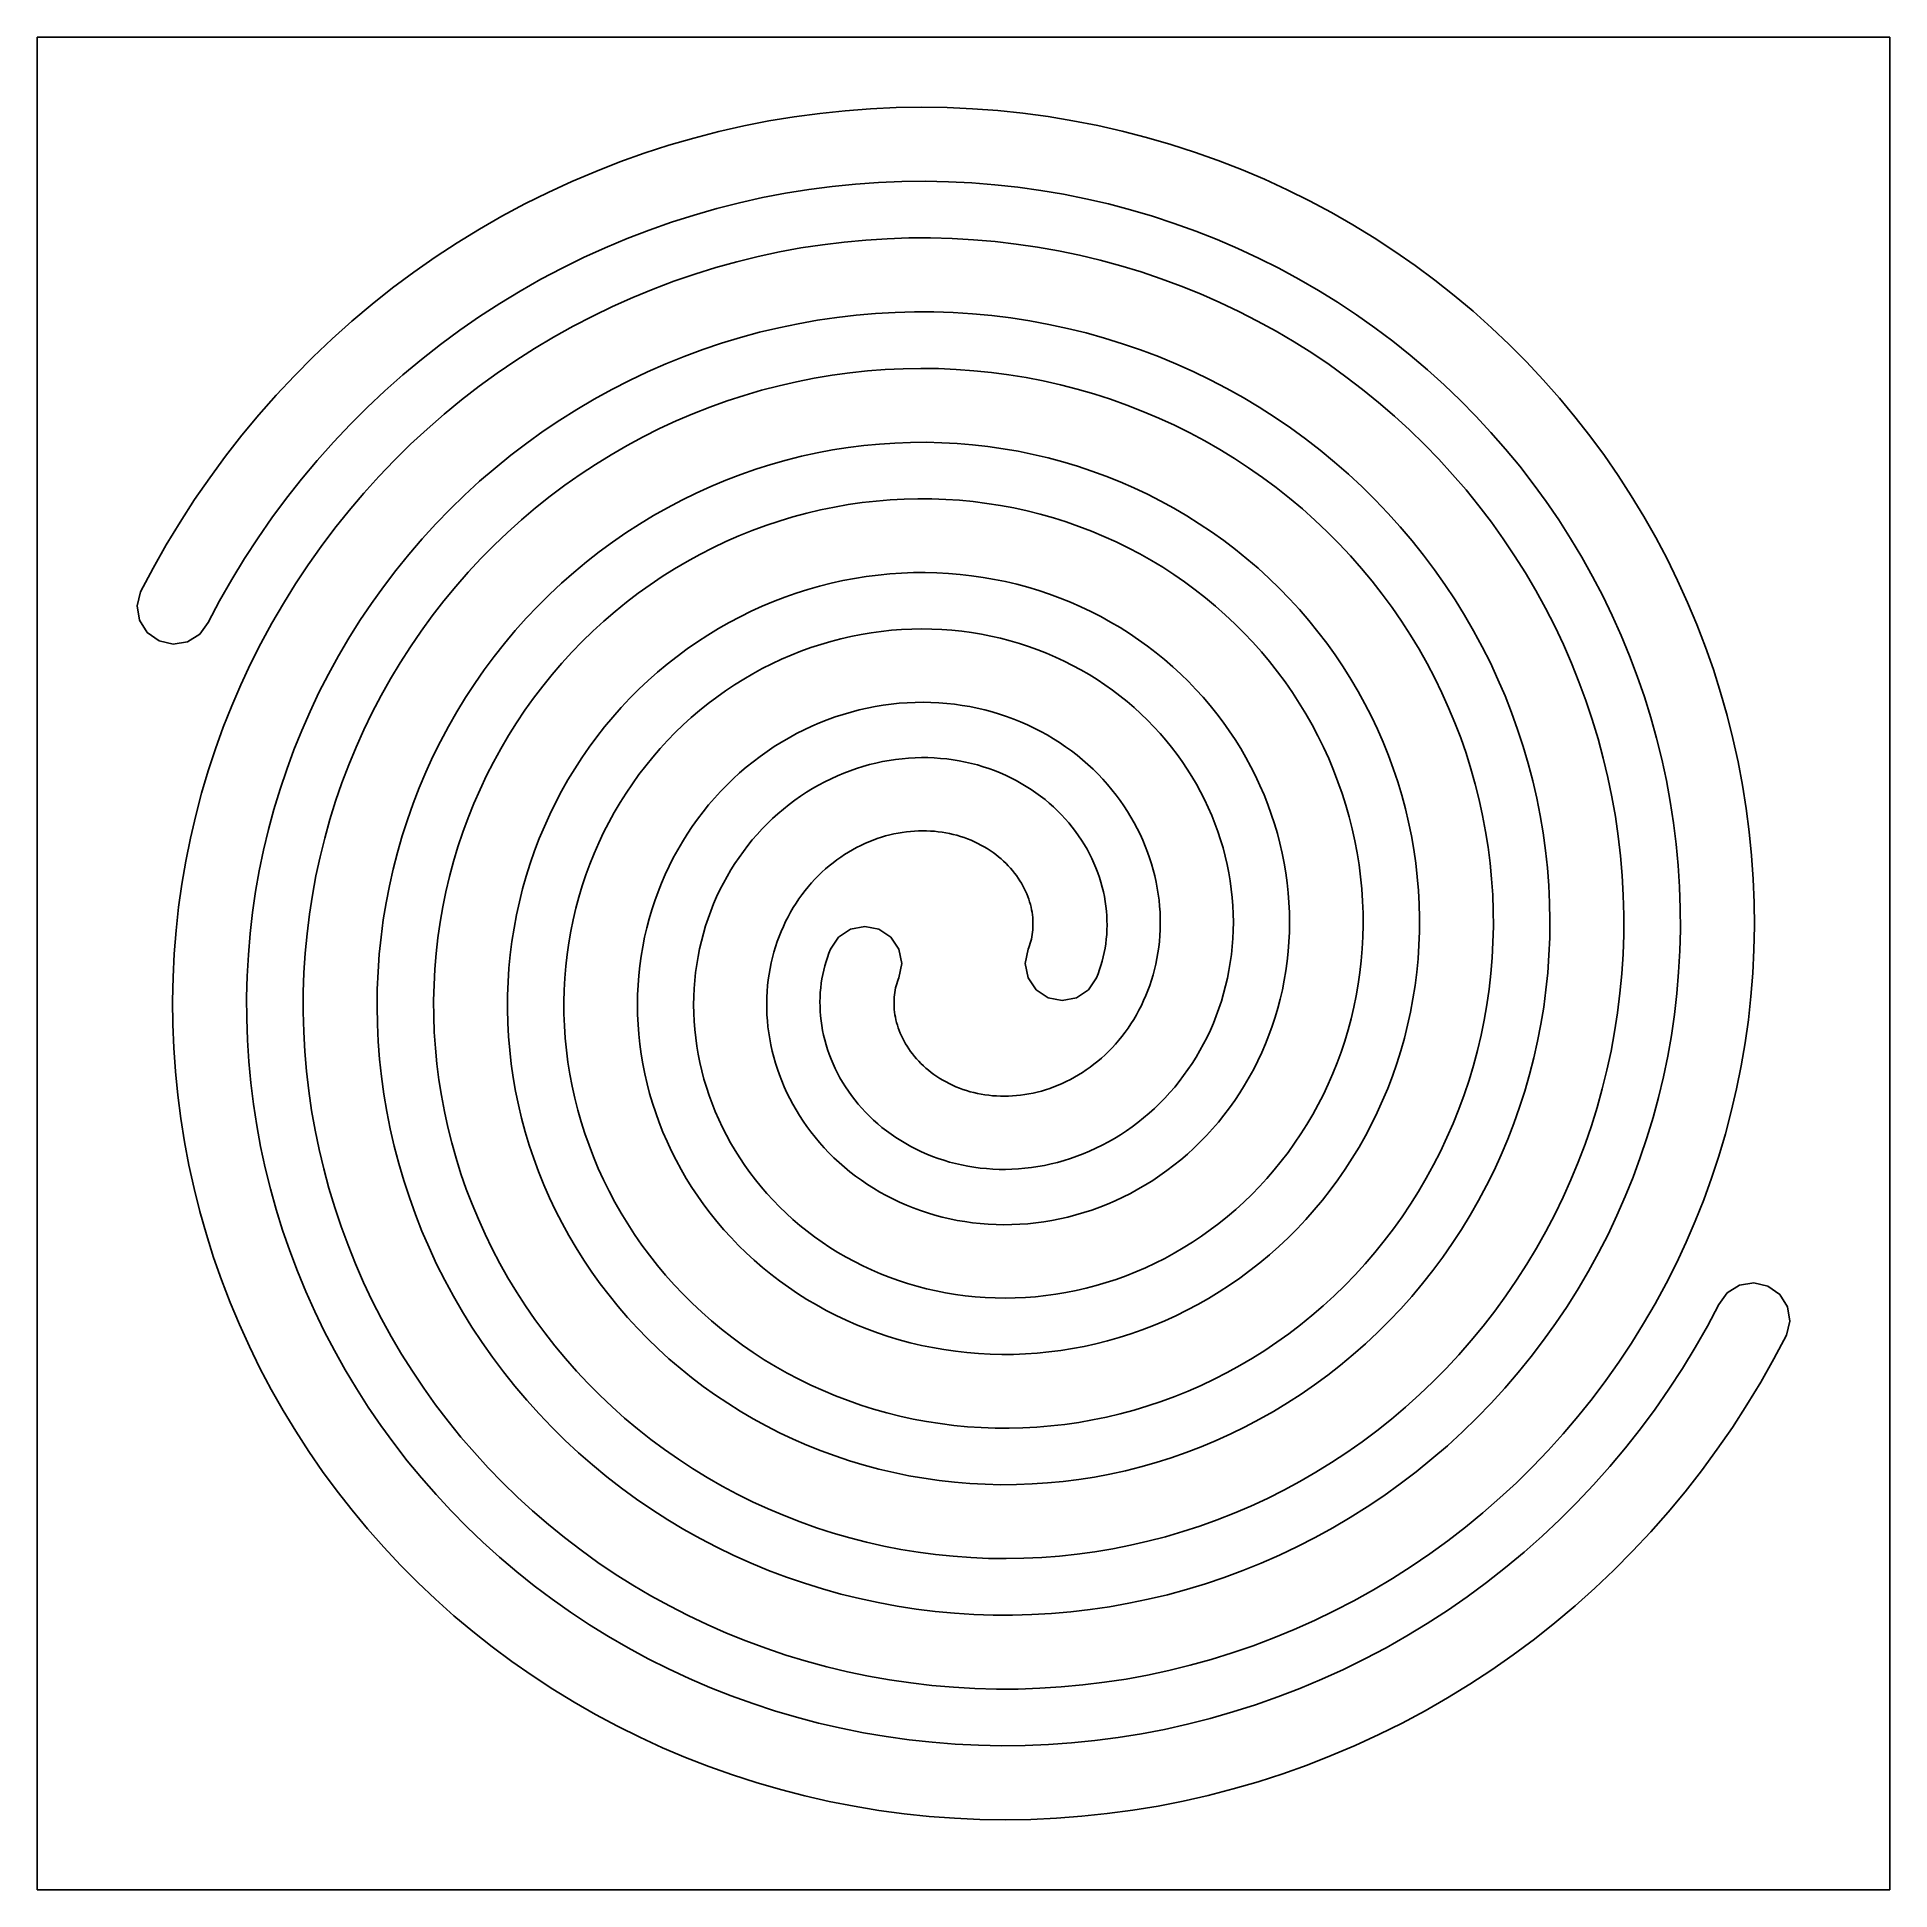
# Model space of a CAD drawing. Header units: metres. Extents: x -75 to 75, y -75 to 75.
import ezdxf

# ---------------------------------------------------------------- set-up
doc = ezdxf.new("R2010")
doc.units = ezdxf.units.M

msp = doc.modelspace()

# ---------------------------------------------------------------- linework, layer by layer
for p, q in [((75, 75), (-75, 75)), ((-75, 75), (-75, -75)), ((75, -75), (75, 75)), ((-11.6405, 68.8225), (-9.57988, 69.0385)), ((-9.57988, 69.0385), (-7.51675, 69.1929)), ((-7.51675, 69.1929), (-5.4529, 69.2858)), ((-5.4529, 69.2858), (-3.39017, 69.3171)), ((-3.39017, 69.3171), (-1.33037, 69.2872)), ((-1.33037, 69.2872), (0.72464, 69.1962)), ((0.72464, 69.1962), (2.7731, 69.0443)), ((2.7731, 69.0443), (4.81319, 68.8319)), ((-19.8204, 67.3438), (-17.7884, 67.8055)), ((-17.7884, 67.8055), (-15.7466, 68.2059)), ((-15.7466, 68.2059), (-13.6966, 68.545)), ((-13.6966, 68.545), (-11.6405, 68.8225)), ((4.81319, 68.8319), (6.84312, 68.5593)), ((6.84312, 68.5593), (8.86113, 68.227)), ((8.86113, 68.227), (10.8654, 67.8353)), ((10.8654, 67.8353), (12.8544, 67.3849)), ((-25.8383, 65.5944), (-23.8471, 66.238)), ((-23.8471, 66.238), (-21.8405, 66.8212)), ((-21.8405, 66.8212), (-19.8204, 67.3438)), ((12.8544, 67.3849), (14.8261, 66.8763)), ((14.8261, 66.8763), (16.779, 66.3101)), ((16.779, 66.3101), (18.7114, 65.6869)), ((-29.7672, 64.128), (-27.8123, 64.8909)), ((-27.8123, 64.8909), (-25.8383, 65.5944)), ((18.7114, 65.6869), (20.6216, 65.0076)), ((20.6216, 65.0076), (22.508, 64.2728)), ((-33.6129, 62.4258), (-31.7013, 63.3061)), ((-31.7013, 63.3061), (-29.7672, 64.128)), ((-8.7552, 63.0954), (-10.6398, 62.9065)), ((-6.86874, 63.228), (-8.7552, 63.0954)), ((-4.98215, 63.3042), (-6.86874, 63.228)), ((-3.09706, 63.3243), (-4.98215, 63.3042)), ((-1.21519, 63.2883), (-3.09706, 63.3243)), ((0.661804, 63.1965), (-1.21519, 63.2883)), ((2.5323, 63.0492), (0.661804, 63.1965)), ((4.39465, 62.8465), (2.5323, 63.0492)), ((22.508, 64.2728), (24.369, 63.4835)), ((24.369, 63.4835), (26.203, 62.6403)), ((-35.5, 61.4878), (-33.6129, 62.4258)), ((-18.1263, 61.588), (-19.9765, 61.1181)), ((-16.2659, 62.0019), (-18.1263, 61.588)), ((-14.3969, 62.3597), (-16.2659, 62.0019)), ((-12.521, 62.6613), (-14.3969, 62.3597)), ((-10.6398, 62.9065), (-12.521, 62.6613)), ((6.24721, 62.589), (4.39465, 62.8465)), ((8.08835, 62.2769), (6.24721, 62.589)), ((9.9165, 61.9108), (8.08835, 62.2769)), ((11.7301, 61.4912), (9.9165, 61.9108)), ((26.203, 62.6403), (28.0085, 61.7443)), ((28.0085, 61.7443), (29.7839, 60.7965)), ((-39.1942, 59.4412), (-37.361, 60.4927)), ((-37.361, 60.4927), (-35.5, 61.4878)), ((-23.6393, 60.0119), (-25.4486, 59.3761)), ((-21.8147, 60.5927), (-23.6393, 60.0119)), ((-19.9765, 61.1181), (-21.8147, 60.5927)), ((13.5275, 61.0185), (11.7301, 61.4912)), ((15.3072, 60.4934), (13.5275, 61.0185)), ((17.0677, 59.9165), (15.3072, 60.4934)), ((29.7839, 60.7965), (31.5277, 59.7977)), ((-40.9979, 58.3341), (-39.1942, 59.4412)), ((-27.241, 58.6857), (-29.0148, 57.9412)), ((-25.4486, 59.3761), (-27.241, 58.6857)), ((-9.66888, 58.4051), (-7.91858, 58.5671)), ((-7.91858, 58.5671), (-6.16718, 58.6768)), ((-6.16718, 58.6768), (-4.41624, 58.7342)), ((-4.41624, 58.7342), (-2.66734, 58.7395)), ((-2.66734, 58.7395), (-0.922012, 58.6927)), ((-0.922012, 58.6927), (0.818176, 58.5943)), ((0.818176, 58.5943), (2.55173, 58.4443)), ((18.8074, 59.2885), (17.0677, 59.9165)), ((20.5249, 58.61), (18.8074, 59.2885)), ((22.2188, 57.882), (20.5249, 58.61)), ((31.5277, 59.7977), (33.2386, 58.749)), ((33.2386, 58.749), (34.915, 57.6516)), ((-44.5098, 55.9565), (-42.7703, 57.1722)), ((-42.7703, 57.1722), (-40.9979, 58.3341)), ((-30.7683, 57.143), (-32.5, 56.2916)), ((-29.0148, 57.9412), (-30.7683, 57.143)), ((-18.3492, 56.8102), (-16.6279, 57.2335)), ((-16.6279, 57.2335), (-14.8976, 57.6048)), ((-14.8976, 57.6048), (-13.16, 57.9239)), ((-13.16, 57.9239), (-11.4165, 58.1906)), ((-11.4165, 58.1906), (-9.66888, 58.4051)), ((2.55173, 58.4443), (4.2771, 58.2432)), ((4.2771, 58.2432), (5.9928, 57.9912)), ((5.9928, 57.9912), (7.69731, 57.6887)), ((7.69731, 57.6887), (9.38918, 57.3363)), ((9.38918, 57.3363), (11.0669, 56.9344)), ((23.8876, 57.1051), (22.2188, 57.882)), ((25.5298, 56.2802), (23.8876, 57.1051)), ((34.915, 57.6516), (36.5556, 56.5064)), ((-46.2148, 54.6878), (-44.5098, 55.9565)), ((-32.5, 56.2916), (-34.2082, 55.3878)), ((-23.4439, 55.2303), (-21.7587, 55.8083)), ((-21.7587, 55.8083), (-20.06, 56.335)), ((-20.06, 56.335), (-18.3492, 56.8102)), ((11.0669, 56.9344), (12.7291, 56.4834)), ((12.7291, 56.4834), (14.3743, 55.9841)), ((14.3743, 55.9841), (16.0011, 55.437)), ((27.1442, 55.4083), (25.5298, 56.2802)), ((36.5556, 56.5064), (38.1591, 55.3148)), ((-47.8836, 53.3671), (-46.2148, 54.6878)), ((-35.8913, 54.4321), (-37.5478, 53.4252)), ((-34.2082, 55.3878), (-35.8913, 54.4321)), ((-26.767, 53.9218), (-25.1138, 54.6013)), ((-25.1138, 54.6013), (-23.4439, 55.2303)), ((16.0011, 55.437), (17.608, 54.8427)), ((17.608, 54.8427), (19.1939, 54.2019)), ((19.1939, 54.2019), (20.7572, 53.5154)), ((28.7294, 54.4902), (27.1442, 55.4083)), ((30.284, 53.5269), (28.7294, 54.4902)), ((38.1591, 55.3148), (39.7241, 54.0778)), ((39.7241, 54.0778), (41.2493, 52.7967)), ((-49.5147, 51.9955), (-47.8836, 53.3671)), ((-37.5478, 53.4252), (-39.1761, 52.3678)), ((-30.0172, 52.413), (-28.402, 53.1922)), ((-28.402, 53.1922), (-26.767, 53.9218)), ((-7.11465, 52.6212), (-8.68893, 52.4856)), ((-5.54001, 52.7097), (-7.11465, 52.6212)), ((-3.96637, 52.7511), (-5.54001, 52.7097)), ((-2.39516, 52.7456), (-3.96637, 52.7511)), ((-0.827774, 52.6935), (-2.39516, 52.7456)), ((0.734406, 52.5949), (-0.827774, 52.6935)), ((2.29001, 52.45), (0.734406, 52.5949)), ((20.7572, 53.5154), (22.2968, 52.7839)), ((22.2968, 52.7839), (23.8112, 52.0083)), ((31.8069, 52.5194), (30.284, 53.5269)), ((33.2966, 51.4687), (31.8069, 52.5194)), ((41.2493, 52.7967), (42.7336, 51.4728)), ((-51.1065, 50.5741), (-49.5147, 51.9955)), ((-40.7747, 51.2608), (-42.342, 50.105)), ((-39.1761, 52.3678), (-40.7747, 51.2608)), ((-33.1823, 50.7079), (-31.6112, 51.5847)), ((-31.6112, 51.5847), (-30.0172, 52.413)), ((-16.505, 51.1006), (-18.0473, 50.6827)), ((-14.9539, 51.4717), (-16.505, 51.1006)), ((-13.3953, 51.7959), (-14.9539, 51.4717)), ((-11.8307, 52.073), (-13.3953, 51.7959)), ((-10.2614, 52.3029), (-11.8307, 52.073)), ((-8.68893, 52.4856), (-10.2614, 52.3029)), ((3.83768, 52.2593), (2.29001, 52.45)), ((5.37604, 52.0229), (3.83768, 52.2593)), ((6.90378, 51.7414), (5.37604, 52.0229)), ((8.41956, 51.4152), (6.90378, 51.7414)), ((9.92206, 51.0446), (8.41956, 51.4152)), ((11.41, 50.6302), (9.92206, 51.0446)), ((23.8112, 52.0083), (25.2994, 51.1894)), ((25.2994, 51.1894), (26.7599, 50.328)), ((34.752, 50.3759), (33.2966, 51.4687)), ((42.7336, 51.4728), (44.1756, 50.1074)), ((-52.6575, 49.1039), (-51.1065, 50.5741)), ((-42.342, 50.105), (-43.8766, 48.9013)), ((-36.2505, 48.8113), (-34.7292, 49.7832)), ((-34.7292, 49.7832), (-33.1823, 50.7079)), ((-21.0995, 49.7073), (-22.6066, 49.1503)), ((-19.5792, 50.2182), (-21.0995, 49.7073)), ((-18.0473, 50.6827), (-19.5792, 50.2182)), ((12.8821, 50.1726), (11.41, 50.6302)), ((14.3372, 49.6723), (12.8821, 50.1726)), ((15.7739, 49.1299), (14.3372, 49.6723)), ((26.7599, 50.328), (28.1916, 49.4251)), ((36.172, 49.2422), (34.752, 50.3759)), ((44.1756, 50.1074), (45.5744, 48.7018)), ((-54.1661, 47.5861), (-52.6575, 49.1039)), ((-43.8766, 48.9013), (-45.377, 47.6505)), ((-37.7445, 47.7929), (-36.2505, 48.8113)), ((-24.0992, 48.5476), (-25.5759, 47.8995)), ((-22.6066, 49.1503), (-24.0992, 48.5476)), ((-7.77022, 47.9748), (-6.33051, 48.0851)), ((-6.33051, 48.0851), (-4.89111, 48.1522)), ((-4.89111, 48.1522), (-3.45332, 48.1764)), ((-3.45332, 48.1764), (-2.0184, 48.1577)), ((-2.0184, 48.1577), (-0.587631, 48.0964)), ((-0.587631, 48.0964), (0.837708, 47.9927)), ((17.191, 48.546), (15.7739, 49.1299)), ((18.5875, 47.9214), (17.191, 48.546)), ((28.1916, 49.4251), (29.5933, 48.4817)), ((29.5933, 48.4817), (30.964, 47.4986)), ((37.5553, 48.0686), (36.172, 49.2422)), ((38.901, 46.8564), (37.5553, 48.0686)), ((45.5744, 48.7018), (46.9286, 47.2574)), ((-55.631, 46.022), (-54.1661, 47.5861)), ((-45.377, 47.6505), (-46.8417, 46.3537)), ((-40.6456, 45.6196), (-39.21, 46.7287)), ((-39.21, 46.7287), (-37.7445, 47.7929)), ((-27.0354, 47.2064), (-28.4762, 46.4689)), ((-25.5759, 47.8995), (-27.0354, 47.2064)), ((-16.3423, 46.4065), (-14.928, 46.7757)), ((-14.928, 46.7757), (-13.5062, 47.1018)), ((-13.5062, 47.1018), (-12.0782, 47.3849)), ((-12.0782, 47.3849), (-10.6454, 47.6247)), ((-10.6454, 47.6247), (-9.20894, 47.8214)), ((-9.20894, 47.8214), (-7.77022, 47.9748)), ((0.837708, 47.9927), (2.25639, 47.8468)), ((2.25639, 47.8468), (3.66716, 47.6591)), ((3.66716, 47.6591), (5.06879, 47.4299)), ((5.06879, 47.4299), (6.46005, 47.1596)), ((6.46005, 47.1596), (7.83975, 46.8486)), ((7.83975, 46.8486), (9.2067, 46.4973)), ((19.9621, 47.2568), (18.5875, 47.9214)), ((21.3136, 46.5529), (19.9621, 47.2568)), ((22.6409, 45.8105), (21.3136, 46.5529)), ((30.964, 47.4986), (32.3024, 46.477)), ((40.2077, 45.6068), (38.901, 46.8564)), ((46.9286, 47.2574), (48.2374, 45.7756)), ((-57.0508, 44.4128), (-55.631, 46.022)), ((-48.2693, 45.0119), (-49.6586, 43.6261)), ((-46.8417, 46.3537), (-48.2693, 45.0119)), ((-42.0497, 44.4664), (-40.6456, 45.6196)), ((-29.8969, 45.6873), (-31.2964, 44.8623)), ((-28.4762, 46.4689), (-29.8969, 45.6873)), ((-21.8987, 44.504), (-20.5273, 45.0431)), ((-20.5273, 45.0431), (-19.1433, 45.54)), ((-19.1433, 45.54), (-17.7478, 45.9946)), ((-17.7478, 45.9946), (-16.3423, 46.4065)), ((9.2067, 46.4973), (10.5597, 46.1062)), ((10.5597, 46.1062), (11.8977, 45.6759)), ((11.8977, 45.6759), (13.2194, 45.2068)), ((13.2194, 45.2068), (14.5238, 44.6996)), ((23.943, 45.0303), (22.6409, 45.8105)), ((25.2188, 44.2133), (23.943, 45.0303)), ((32.3024, 46.477), (33.6075, 45.4179)), ((33.6075, 45.4179), (34.8782, 44.3223)), ((41.4747, 44.3208), (40.2077, 45.6068)), ((48.2374, 45.7756), (49.4996, 44.2578)), ((-58.4239, 42.7598), (-57.0508, 44.4128)), ((-49.6586, 43.6261), (-51.008, 42.1975)), ((-43.4212, 43.2699), (-42.0497, 44.4664)), ((-32.6731, 43.9944), (-34.0259, 43.0842)), ((-31.2964, 44.8623), (-32.6731, 43.9944)), ((-24.5983, 43.3008), (-23.2561, 43.9231)), ((-23.2561, 43.9231), (-21.8987, 44.504)), ((14.5238, 44.6996), (15.8098, 44.155)), ((15.8098, 44.155), (17.0762, 43.5734)), ((17.0762, 43.5734), (18.3221, 42.9557)), ((26.4673, 43.3604), (25.2188, 44.2133)), ((34.8782, 44.3223), (36.1136, 43.1914)), ((42.7008, 43), (41.4747, 44.3208)), ((49.4996, 44.2578), (50.7143, 42.7054)), ((-59.7491, 41.0644), (-58.4239, 42.7598)), ((-51.008, 42.1975), (-52.3163, 40.7271)), ((-46.0608, 40.7511), (-44.7587, 42.0312)), ((-44.7587, 42.0312), (-43.4212, 43.2699)), ((-35.3533, 42.1324), (-36.6542, 41.1398)), ((-34.0259, 43.0842), (-35.3533, 42.1324)), ((-27.2319, 41.9335), (-25.924, 42.6375)), ((-25.924, 42.6375), (-24.5983, 43.3008)), ((-6.81093, 42.052), (-8.07437, 41.9296)), ((-5.54735, 42.1364), (-6.81093, 42.052)), ((-4.28477, 42.1829), (-5.54735, 42.1364)), ((-3.02434, 42.1917), (-4.28477, 42.1829)), ((-1.76715, 42.163), (-3.02434, 42.1917)), ((-0.514328, 42.0968), (-1.76715, 42.163)), ((0.732986, 41.9936), (-0.514328, 42.0968)), ((18.3221, 42.9557), (19.5465, 42.3024)), ((19.5465, 42.3024), (20.7482, 41.6144)), ((27.6874, 42.4723), (26.4673, 43.3604)), ((28.8781, 41.5501), (27.6874, 42.4723)), ((36.1136, 43.1914), (37.3127, 42.0262)), ((37.3127, 42.0262), (38.4744, 40.828)), ((43.8851, 41.6454), (42.7008, 43)), ((50.7143, 42.7054), (51.8805, 41.12)), ((-61.0251, 39.328), (-59.7491, 41.0644)), ((-52.3163, 40.7271), (-53.5822, 39.2162)), ((-47.3263, 39.4308), (-46.0608, 40.7511)), ((-36.6542, 41.1398), (-37.9272, 40.1069)), ((-29.7896, 40.4057), (-28.5209, 41.1894)), ((-28.5209, 41.1894), (-27.2319, 41.9335)), ((-14.3493, 40.7472), (-15.5879, 40.3969)), ((-13.1038, 41.0597), (-14.3493, 40.7472)), ((-11.8524, 41.3342), (-13.1038, 41.0597)), ((-10.5963, 41.5708), (-11.8524, 41.3342)), ((-9.33652, 41.7692), (-10.5963, 41.5708)), ((-8.07437, 41.9296), (-9.33652, 41.7692)), ((1.97375, 41.8535), (0.732986, 41.9936)), ((3.20685, 41.6768), (1.97375, 41.8535)), ((4.4312, 41.4639), (3.20685, 41.6768)), ((5.64577, 41.2151), (4.4312, 41.4639)), ((6.84947, 40.9308), (5.64577, 41.2151)), ((8.04129, 40.6115), (6.84947, 40.9308)), ((9.22021, 40.2576), (8.04129, 40.6115)), ((20.7482, 41.6144), (21.9263, 40.8925)), ((21.9263, 40.8925), (23.08, 40.1373)), ((30.0385, 40.5948), (28.8781, 41.5501)), ((31.1678, 39.6072), (30.0385, 40.5948)), ((38.4744, 40.828), (39.598, 39.598)), ((45.0267, 40.2586), (43.8851, 41.6454)), ((51.8805, 41.12), (52.9974, 39.503)), ((-62.2506, 37.552), (-61.0251, 39.328)), ((-53.5822, 39.2162), (-54.8044, 37.666)), ((-48.5539, 38.0711), (-47.3263, 39.4308)), ((-39.1712, 39.0347), (-40.3849, 37.9239)), ((-37.9272, 40.1069), (-39.1712, 39.0347)), ((-32.2615, 38.7215), (-31.0369, 39.5828)), ((-31.0369, 39.5828), (-29.7896, 40.4057)), ((-19.2496, 39.1205), (-20.4485, 38.6205)), ((-18.0392, 39.5833), (-19.2496, 39.1205)), ((-16.8182, 40.0089), (-18.0392, 39.5833)), ((-15.5879, 40.3969), (-16.8182, 40.0089)), ((10.3853, 39.8696), (9.22021, 40.2576)), ((11.5354, 39.448), (10.3853, 39.8696)), ((12.6697, 38.9933), (11.5354, 39.448)), ((23.08, 40.1373), (24.2081, 39.3498)), ((24.2081, 39.3498), (25.31, 38.5307)), ((32.2649, 38.5884), (31.1678, 39.6072)), ((39.598, 39.598), (40.6825, 38.3372)), ((46.1248, 38.8407), (45.0267, 40.2586)), ((52.9974, 39.503), (54.064, 37.856)), ((-63.4244, 35.7378), (-62.2506, 37.552)), ((-54.8044, 37.666), (-55.9817, 36.0778)), ((-49.7424, 36.6733), (-48.5539, 38.0711)), ((-40.3849, 37.9239), (-41.567, 36.7754)), ((-34.6381, 36.8858), (-33.4623, 37.8223)), ((-33.4623, 37.8223), (-32.2615, 38.7215)), ((-22.8069, 37.5107), (-23.9641, 36.9015)), ((-21.6346, 38.0839), (-22.8069, 37.5107)), ((-20.4485, 38.6205), (-21.6346, 38.0839)), ((-7.07388, 37.4375), (-5.9445, 37.5322)), ((-5.9445, 37.5322), (-4.81573, 37.5928)), ((-4.81573, 37.5928), (-3.68863, 37.6196)), ((-3.68863, 37.6196), (-2.56416, 37.6127)), ((-2.56416, 37.6127), (-1.44337, 37.5723)), ((-1.44337, 37.5723), (-0.32724, 37.4986)), ((13.7872, 38.5061), (12.6697, 38.9933)), ((14.887, 37.9871), (13.7872, 38.5061)), ((15.9681, 37.4367), (14.887, 37.9871)), ((25.31, 38.5307), (26.3845, 37.681)), ((26.3845, 37.681), (27.431, 36.8015)), ((33.3291, 37.5395), (32.2649, 38.5884)), ((34.3595, 36.4614), (33.3291, 37.5395)), ((40.6825, 38.3372), (41.7271, 37.0471)), ((47.1783, 37.3931), (46.1248, 38.8407)), ((54.064, 37.856), (55.0797, 36.1806)), ((-55.9817, 36.0778), (-57.113, 34.4528)), ((-50.8907, 35.2384), (-49.7424, 36.6733)), ((-41.567, 36.7754), (-42.7166, 35.5901)), ((-35.7877, 35.9128), (-34.6381, 36.8858)), ((-25.1052, 36.2565), (-26.2291, 35.5763)), ((-23.9641, 36.9015), (-25.1052, 36.2565)), ((-14.9106, 35.8205), (-13.8058, 36.1537)), ((-13.8058, 36.1537), (-12.6942, 36.4529)), ((-12.6942, 36.4529), (-11.5772, 36.7181)), ((-11.5772, 36.7181), (-10.4556, 36.9492)), ((-10.4556, 36.9492), (-9.33044, 37.1461)), ((-9.33044, 37.1461), (-8.20288, 37.3089)), ((-8.20288, 37.3089), (-7.07388, 37.4375)), ((-0.32724, 37.4986), (0.783234, 37.3918)), ((0.783234, 37.3918), (1.88712, 37.2522)), ((1.88712, 37.2522), (2.9834, 37.0802)), ((2.9834, 37.0802), (4.07114, 36.8759)), ((4.07114, 36.8759), (5.1494, 36.6399)), ((5.1494, 36.6399), (6.21725, 36.3725)), ((6.21725, 36.3725), (7.27379, 36.074)), ((7.27379, 36.074), (8.3181, 35.7449)), ((17.0297, 36.8558), (15.9681, 37.4367)), ((18.071, 36.2448), (17.0297, 36.8558)), ((19.091, 35.6046), (18.071, 36.2448)), ((27.431, 36.8015), (28.4486, 35.8932)), ((35.3553, 35.3553), (34.3595, 36.4614)), ((41.7271, 37.0471), (42.7311, 35.7287)), ((48.1867, 35.9173), (47.1783, 37.3931)), ((55.0797, 36.1806), (56.0436, 34.4783)), ((-64.5452, 33.887), (-63.4244, 35.7378)), ((-51.9976, 33.7676), (-50.8907, 35.2384)), ((-42.7166, 35.5901), (-43.8323, 34.3689)), ((-38.0039, 33.8602), (-36.91, 34.904)), ((-36.91, 34.904), (-35.7877, 35.9128)), ((-27.3347, 34.8612), (-28.4209, 34.1118)), ((-26.2291, 35.5763), (-27.3347, 34.8612)), ((-19.2434, 34.1516), (-18.1753, 34.6189)), ((-18.1753, 34.6189), (-17.0965, 35.053)), ((-17.0965, 35.053), (-16.0079, 35.4536)), ((-16.0079, 35.4536), (-14.9106, 35.8205)), ((8.3181, 35.7449), (9.3493, 35.3857)), ((9.3493, 35.3857), (10.3665, 34.9969)), ((10.3665, 34.9969), (11.369, 34.579)), ((11.369, 34.579), (12.3558, 34.1324)), ((20.0891, 34.9359), (19.091, 35.6046)), ((21.0642, 34.2394), (20.0891, 34.9359)), ((28.4486, 35.8932), (29.4364, 34.9569)), ((29.4364, 34.9569), (30.3939, 33.9937)), ((36.3159, 34.2223), (35.3553, 35.3553)), ((42.7311, 35.7287), (43.6936, 34.3835)), ((49.1491, 34.4146), (48.1867, 35.9173)), ((-65.612, 32.0011), (-64.5452, 33.887)), ((-57.113, 34.4528), (-58.1971, 32.7924)), ((-53.0619, 32.2621), (-51.9976, 33.7676)), ((-44.9131, 33.1128), (-45.9578, 31.8227)), ((-43.8323, 34.3689), (-44.9131, 33.1128)), ((-39.0683, 32.7822), (-38.0039, 33.8602)), ((-29.4866, 33.3285), (-30.5308, 32.512)), ((-28.4209, 34.1118), (-29.4866, 33.3285)), ((-22.373, 32.553), (-21.3433, 33.1183)), ((-21.3433, 33.1183), (-20.2998, 33.6513)), ((-20.2998, 33.6513), (-19.2434, 34.1516)), ((12.3558, 34.1324), (13.3261, 33.6579)), ((13.3261, 33.6579), (14.2792, 33.1559)), ((14.2792, 33.1559), (15.2142, 32.6271)), ((22.0158, 33.5159), (21.0642, 34.2394)), ((22.9431, 32.7661), (22.0158, 33.5159)), ((30.3939, 33.9937), (31.3201, 33.0045)), ((31.3201, 33.0045), (32.2145, 31.9904)), ((37.2403, 33.0635), (36.3159, 34.2223)), ((38.1281, 31.88), (37.2403, 33.0635)), ((43.6936, 34.3835), (44.614, 33.0126)), ((44.614, 33.0126), (45.4917, 31.6175)), ((50.0648, 32.8865), (49.1491, 34.4146)), ((56.0436, 34.4783), (56.9551, 32.7506)), ((-66.6236, 30.0817), (-65.612, 32.0011)), ((-58.1971, 32.7924), (-59.2328, 31.0979)), ((-54.0826, 30.7232), (-53.0619, 32.2621)), ((-45.9578, 31.8227), (-46.9655, 30.4998)), ((-41.1042, 30.5267), (-40.1021, 31.6707)), ((-40.1021, 31.6707), (-39.0683, 32.7822)), ((-31.5524, 31.6628), (-32.5505, 30.7815)), ((-30.5308, 32.512), (-31.5524, 31.6628)), ((-24.3871, 31.3266), (-23.388, 31.9556)), ((-23.388, 31.9556), (-22.373, 32.553)), ((-5.95988, 31.5419), (-6.91447, 31.4488)), ((-5.00589, 31.606), (-5.95988, 31.5419)), ((-4.05336, 31.6414), (-5.00589, 31.606)), ((-3.10313, 31.6482), (-4.05336, 31.6414)), ((-2.15608, 31.6266), (-3.10313, 31.6482)), ((-1.21304, 31.5767), (-2.15608, 31.6266)), ((-0.274872, 31.4988), (-1.21304, 31.5767)), ((15.2142, 32.6271), (16.1305, 32.072)), ((16.1305, 32.072), (17.0273, 31.4914)), ((23.8452, 31.9908), (22.9431, 32.7661)), ((24.7217, 31.191), (23.8452, 31.9908)), ((32.2145, 31.9904), (33.0763, 30.9523)), ((38.9785, 30.673), (38.1281, 31.88)), ((45.4917, 31.6175), (46.3258, 30.1994)), ((50.9333, 31.3344), (50.0648, 32.8865)), ((56.9551, 32.7506), (57.8135, 30.9993)), ((-66.8879, 28.9414), (-66.6236, 30.0817)), ((-59.2328, 31.0979), (-60.2192, 29.3709)), ((-55.0586, 29.152), (-54.0826, 30.7232)), ((-46.9655, 30.4998), (-47.9351, 29.145)), ((-42.0738, 29.3511), (-41.1042, 30.5267)), ((-32.5505, 30.7815), (-33.524, 29.8688)), ((-26.3341, 29.9754), (-25.3695, 30.6664)), ((-25.3695, 30.6664), (-24.3871, 31.3266)), ((-12.6049, 30.2813), (-13.5388, 29.9852)), ((-11.6653, 30.5485), (-12.6049, 30.2813)), ((-10.721, 30.7867), (-11.6653, 30.5485)), ((-9.77293, 30.9958), (-10.721, 30.7867)), ((-8.82187, 31.1759), (-9.77293, 30.9958)), ((-7.86876, 31.3269), (-8.82187, 31.1759)), ((-6.91447, 31.4488), (-7.86876, 31.3269)), ((0.657578, 31.3931), (-0.274872, 31.4988)), ((1.58356, 31.2599), (0.657578, 31.3931)), ((2.5022, 31.0995), (1.58356, 31.2599)), ((3.41273, 30.9122), (2.5022, 31.0995)), ((4.31436, 30.6983), (3.41273, 30.9122)), ((5.20631, 30.4582), (4.31436, 30.6983)), ((6.08784, 30.1923), (5.20631, 30.4582)), ((6.95819, 29.9011), (6.08784, 30.1923)), ((17.0273, 31.4914), (17.9039, 30.8859)), ((17.9039, 30.8859), (18.7596, 30.2562)), ((18.7596, 30.2562), (19.5938, 29.6029)), ((25.5717, 30.3674), (24.7217, 31.191)), ((26.3947, 29.5208), (25.5717, 30.3674)), ((33.0763, 30.9523), (33.905, 29.8913)), ((39.7909, 29.4437), (38.9785, 30.673)), ((46.3258, 30.1994), (47.116, 28.7597)), ((51.7537, 29.7597), (50.9333, 31.3344)), ((57.8135, 30.9993), (58.6182, 29.226)), ((-66.6957, 27.7867), (-66.8879, 28.9414)), ((-60.2192, 29.3709), (-61.1552, 27.6126)), ((-55.9889, 27.55), (-55.0586, 29.152)), ((-47.9351, 29.145), (-48.8656, 27.7595)), ((-43.0097, 28.1447), (-42.0738, 29.3511)), ((-34.472, 28.9254), (-35.3934, 27.952)), ((-33.524, 29.8688), (-34.472, 28.9254)), ((-29.1117, 27.7227), (-28.2061, 28.5031)), ((-28.2061, 28.5031), (-27.2799, 29.2541)), ((-27.2799, 29.2541), (-26.3341, 29.9754)), ((-17.2005, 28.5137), (-18.093, 28.0749)), ((-16.298, 28.9243), (-17.2005, 28.5137)), ((-15.3863, 29.3065), (-16.298, 28.9243)), ((-14.4662, 29.6602), (-15.3863, 29.3065)), ((-13.5388, 29.9852), (-14.4662, 29.6602)), ((7.81664, 29.5848), (6.95819, 29.9011)), ((8.66246, 29.244), (7.81664, 29.5848)), ((9.49498, 28.8791), (8.66246, 29.244)), ((10.3135, 28.4907), (9.49498, 28.8791)), ((19.5938, 29.6029), (20.4057, 28.9269)), ((20.4057, 28.9269), (21.1948, 28.2289)), ((27.19, 28.6523), (26.3947, 29.5208)), ((27.9571, 27.7626), (27.19, 28.6523)), ((33.905, 29.8913), (34.6999, 28.8084)), ((34.6999, 28.8084), (35.4605, 27.7048)), ((40.5648, 28.1932), (39.7909, 29.4437)), ((47.116, 28.7597), (47.8616, 27.2998)), ((52.5257, 28.164), (51.7537, 29.7597)), ((58.6182, 29.226), (59.3686, 27.4322)), ((-66.0763, 26.7935), (-66.6957, 27.7867)), ((-61.1552, 27.6126), (-61.8357, 26.6602)), ((-56.8726, 25.9183), (-55.9889, 27.55)), ((-48.8656, 27.7595), (-49.756, 26.3444)), ((-43.911, 26.9087), (-43.0097, 28.1447)), ((-35.3934, 27.952), (-36.2873, 26.9494)), ((-29.9957, 26.9137), (-29.1117, 27.7227)), ((-19.8443, 27.1139), (-20.7014, 26.5921)), ((-18.9746, 27.6082), (-19.8443, 27.1139)), ((-18.093, 28.0749), (-18.9746, 27.6082)), ((-5.83255, 26.9767), (-5.01147, 27.0395)), ((-5.01147, 27.0395), (-4.1918, 27.0775)), ((-4.1918, 27.0775), (-3.37431, 27.0907)), ((-3.37431, 27.0907), (-2.55974, 27.0793)), ((-2.55974, 27.0793), (-1.74883, 27.0435)), ((-1.74883, 27.0435), (-0.942276, 26.9836)), ((11.1174, 28.0792), (10.3135, 28.4907)), ((11.9059, 27.6452), (11.1174, 28.0792)), ((12.6785, 27.1892), (11.9059, 27.6452)), ((13.4346, 26.7118), (12.6785, 27.1892)), ((21.1948, 28.2289), (21.9606, 27.5095)), ((21.9606, 27.5095), (22.7023, 26.7697)), ((28.6954, 26.8526), (27.9571, 27.7626)), ((35.4605, 27.7048), (36.1862, 26.5814)), ((41.2995, 26.9228), (40.5648, 28.1932)), ((47.8616, 27.2998), (48.5621, 25.8209)), ((53.2486, 26.5488), (52.5257, 28.164)), ((59.3686, 27.4322), (60.0643, 25.6196)), ((-65.1239, 26.1129), (-66.0763, 26.7935)), ((-63.9836, 25.8486), (-65.1239, 26.1129)), ((-62.8289, 26.0408), (-63.9836, 25.8486)), ((-61.8357, 26.6602), (-62.8289, 26.0408)), ((-57.7086, 24.2585), (-56.8726, 25.9183)), ((-49.756, 26.3444), (-50.6054, 24.9009)), ((-45.606, 24.3513), (-44.7767, 25.6438)), ((-44.7767, 25.6438), (-43.911, 26.9087)), ((-37.1529, 25.9182), (-37.9891, 24.8594)), ((-36.2873, 26.9494), (-37.1529, 25.9182)), ((-31.6956, 25.2118), (-30.8573, 26.0765)), ((-30.8573, 26.0765), (-29.9957, 26.9137)), ((-21.5449, 26.0433), (-22.3741, 25.4678)), ((-20.7014, 26.5921), (-21.5449, 26.0433)), ((-13.1598, 25.2798), (-12.3605, 25.569)), ((-12.3605, 25.569), (-11.5557, 25.8332)), ((-11.5557, 25.8332), (-10.7462, 26.0722)), ((-10.7462, 26.0722), (-9.93263, 26.286)), ((-9.93263, 26.286), (-9.11591, 26.4745)), ((-9.11591, 26.4745), (-8.29675, 26.6378)), ((-8.29675, 26.6378), (-7.47597, 26.7759)), ((-7.47597, 26.7759), (-6.65431, 26.8888)), ((-6.65431, 26.8888), (-5.83255, 26.9767)), ((-0.942276, 26.9836), (-0.140839, 26.8996)), ((-0.140839, 26.8996), (0.65477, 26.792)), ((0.65477, 26.792), (1.44389, 26.6609)), ((1.44389, 26.6609), (2.22583, 26.5067)), ((2.22583, 26.5067), (2.99988, 26.3297)), ((2.99988, 26.3297), (3.7654, 26.1301)), ((3.7654, 26.1301), (4.52173, 25.9084)), ((4.52173, 25.9084), (5.26823, 25.6649)), ((5.26823, 25.6649), (6.00429, 25.4)), ((14.1736, 26.2135), (13.4346, 26.7118)), ((14.8949, 25.695), (14.1736, 26.2135)), ((15.5979, 25.1568), (14.8949, 25.695)), ((22.7023, 26.7697), (23.4196, 26.0101)), ((23.4196, 26.0101), (24.1118, 25.2316)), ((29.4043, 25.9234), (28.6954, 26.8526)), ((30.0835, 24.9758), (29.4043, 25.9234)), ((36.1862, 26.5814), (36.8765, 25.4394)), ((41.9947, 25.6337), (41.2995, 26.9228)), ((42.6498, 24.327), (41.9947, 25.6337)), ((48.5621, 25.8209), (49.2171, 24.3246)), ((53.922, 24.9155), (53.2486, 26.5488)), ((60.0643, 25.6196), (60.7048, 23.79)), ((-58.4962, 22.5718), (-57.7086, 24.2585)), ((-50.6054, 24.9009), (-51.4128, 23.4302)), ((-46.3979, 23.0321), (-45.606, 24.3513)), ((-37.9891, 24.8594), (-38.7951, 23.7737)), ((-33.2987, 23.4027), (-32.5097, 24.3203)), ((-32.5097, 24.3203), (-31.6956, 25.2118)), ((-23.9857, 24.2383), (-24.7667, 23.585)), ((-23.1879, 24.866), (-23.9857, 24.2383)), ((-22.3741, 25.4678), (-23.1879, 24.866)), ((-16.2859, 23.8742), (-15.5166, 24.2626)), ((-15.5166, 24.2626), (-14.7386, 24.6264)), ((-14.7386, 24.6264), (-13.9528, 24.9656)), ((-13.9528, 24.9656), (-13.1598, 25.2798)), ((6.00429, 25.4), (6.72929, 25.1141)), ((6.72929, 25.1141), (7.44263, 24.8076)), ((7.44263, 24.8076), (8.14374, 24.481)), ((8.14374, 24.481), (8.83205, 24.1347)), ((8.83205, 24.1347), (9.507, 23.7692)), ((16.2821, 24.5996), (15.5979, 25.1568)), ((16.9471, 24.024), (16.2821, 24.5996)), ((17.5923, 23.4308), (16.9471, 24.024)), ((24.1118, 25.2316), (24.7785, 24.4349)), ((24.7785, 24.4349), (25.4192, 23.621)), ((30.7324, 24.0108), (30.0835, 24.9758)), ((31.3506, 23.0293), (30.7324, 24.0108)), ((36.8765, 25.4394), (37.531, 24.2799)), ((37.531, 24.2799), (38.1492, 23.104)), ((43.2644, 23.0041), (42.6498, 24.327)), ((49.2171, 24.3246), (49.8261, 22.8122)), ((54.5454, 23.2656), (53.922, 24.9155)), ((-59.2344, 20.8597), (-58.4962, 22.5718)), ((-51.4128, 23.4302), (-52.1774, 21.9334)), ((-47.1516, 21.6873), (-46.3979, 23.0321)), ((-39.5701, 22.662), (-40.3132, 21.5252)), ((-38.7951, 23.7737), (-39.5701, 22.662)), ((-34.0618, 22.4596), (-33.2987, 23.4027)), ((-25.5299, 22.9066), (-26.2746, 22.2037)), ((-24.7667, 23.585), (-25.5299, 22.9066)), ((-19.2611, 22.0794), (-18.5341, 22.5638)), ((-18.5341, 22.5638), (-17.7954, 23.0246)), ((-17.7954, 23.0246), (-17.0458, 23.4615)), ((-17.0458, 23.4615), (-16.2859, 23.8742)), ((9.507, 23.7692), (10.1681, 23.385)), ((10.1681, 23.385), (10.8148, 22.9826)), ((10.8148, 22.9826), (11.4466, 22.5625)), ((11.4466, 22.5625), (12.063, 22.1252)), ((18.2173, 22.8204), (17.5923, 23.4308)), ((18.8216, 22.1936), (18.2173, 22.8204)), ((25.4192, 23.621), (26.0336, 22.7906)), ((26.0336, 22.7906), (26.621, 21.9447)), ((31.9377, 22.0323), (31.3506, 23.0293)), ((38.1492, 23.104), (38.7308, 21.9128)), ((43.8382, 21.6662), (43.2644, 23.0041)), ((49.8261, 22.8122), (50.3888, 21.2851)), ((55.1185, 21.6007), (54.5454, 23.2656)), ((60.7048, 23.79), (61.2897, 21.9449)), ((-52.1774, 21.9334), (-52.8985, 20.4118)), ((-47.8662, 20.318), (-47.1516, 21.6873)), ((-40.3132, 21.5252), (-41.0236, 20.3643)), ((-35.507, 20.5), (-34.7982, 21.4918)), ((-34.7982, 21.4918), (-34.0618, 22.4596)), ((-27, 21.4767), (-27.7053, 20.7262)), ((-26.2746, 22.2037), (-27, 21.4767)), ((-21.3641, 20.4874), (-20.6768, 21.0409)), ((-20.6768, 21.0409), (-19.9756, 21.5717)), ((-19.9756, 21.5717), (-19.2611, 22.0794)), ((-5.21294, 21.0645), (-5.86244, 20.9969)), ((-4.56461, 21.1122), (-5.21294, 21.0645)), ((-3.91806, 21.14), (-4.56461, 21.1122)), ((-3.2739, 21.1481), (-3.91806, 21.14)), ((-2.63271, 21.1367), (-3.2739, 21.1481)), ((-1.99509, 21.1059), (-2.63271, 21.1367)), ((-1.36162, 21.056), (-1.99509, 21.1059)), ((-0.73288, 20.9872), (-1.36162, 21.056)), ((12.063, 22.1252), (12.6636, 21.6712)), ((12.6636, 21.6712), (13.248, 21.2012)), ((13.248, 21.2012), (13.8156, 20.7157)), ((19.4048, 21.5512), (18.8216, 22.1936)), ((19.9665, 20.8937), (19.4048, 21.5512)), ((26.621, 21.9447), (27.1813, 21.084)), ((27.1813, 21.084), (27.7141, 20.2094)), ((32.4933, 21.0208), (31.9377, 22.0323)), ((33.0171, 19.9958), (32.4933, 21.0208)), ((38.7308, 21.9128), (39.2754, 20.7076)), ((44.3707, 20.3145), (43.8382, 21.6662)), ((50.3888, 21.2851), (50.9049, 19.7447)), ((55.6409, 19.9223), (55.1185, 21.6007)), ((61.2897, 21.9449), (61.8187, 20.0861)), ((-59.9224, 19.1237), (-59.2344, 20.8597)), ((-52.8985, 20.4118), (-53.575, 18.8667)), ((-48.5411, 18.9254), (-47.8662, 20.318)), ((-41.0236, 20.3643), (-41.7005, 19.1801)), ((-36.1876, 19.485), (-35.507, 20.5)), ((-28.3898, 19.9527), (-29.0527, 19.1567)), ((-27.7053, 20.7262), (-28.3898, 19.9527)), ((-22.6938, 19.314), (-22.0367, 19.9117)), ((-22.0367, 19.9117), (-21.3641, 20.4874)), ((-11.0256, 19.728), (-11.6574, 19.4781)), ((-10.3893, 19.9577), (-11.0256, 19.728)), ((-9.74918, 20.1671), (-10.3893, 19.9577)), ((-9.10576, 20.3562), (-9.74918, 20.1671)), ((-8.45975, 20.5249), (-9.10576, 20.3562)), ((-7.81178, 20.6733), (-8.45975, 20.5249)), ((-7.16249, 20.8014), (-7.81178, 20.6733)), ((-6.5125, 20.9093), (-7.16249, 20.8014)), ((-5.86244, 20.9969), (-6.5125, 20.9093)), ((-0.109421, 20.8997), (-0.73288, 20.9872)), ((0.508179, 20.7938), (-0.109421, 20.8997)), ((1.11943, 20.6697), (0.508179, 20.7938)), ((1.72375, 20.5277), (1.11943, 20.6697)), ((2.32066, 20.3682), (1.72375, 20.5277)), ((2.90962, 20.1914), (2.32066, 20.3682)), ((3.49016, 19.9977), (2.90962, 20.1914)), ((4.06177, 19.7874), (3.49016, 19.9977)), ((4.62399, 19.5609), (4.06177, 19.7874)), ((5.17638, 19.3185), (4.62399, 19.5609)), ((13.8156, 20.7157), (14.3662, 20.2152)), ((14.3662, 20.2152), (14.8992, 19.7003)), ((14.8992, 19.7003), (15.4144, 19.1717)), ((20.5063, 20.222), (19.9665, 20.8937)), ((21.024, 19.5367), (20.5063, 20.222)), ((21.5191, 18.8385), (21.024, 19.5367)), ((27.7141, 20.2094), (28.2189, 19.3219)), ((33.5087, 18.9583), (33.0171, 19.9958)), ((39.2754, 20.7076), (39.7826, 19.4893)), ((44.8617, 18.9503), (44.3707, 20.3145)), ((50.9049, 19.7447), (51.3739, 18.1925)), ((56.1123, 18.232), (55.6409, 19.9223)), ((61.8187, 20.0861), (62.2914, 18.2153)), ((-60.5595, 17.3651), (-59.9224, 19.1237)), ((-53.575, 18.8667), (-54.2064, 17.2995)), ((-49.1754, 17.5106), (-48.5411, 18.9254)), ((-41.7005, 19.1801), (-42.3432, 17.9736)), ((-37.4609, 17.3888), (-36.8391, 18.4477)), ((-36.8391, 18.4477), (-36.1876, 19.485)), ((-29.6933, 18.339), (-30.3109, 17.5)), ((-29.0527, 19.1567), (-29.6933, 18.339)), ((-24.5657, 17.3935), (-23.9591, 18.0544)), ((-23.9591, 18.0544), (-23.3349, 18.6947)), ((-23.3349, 18.6947), (-22.6938, 19.314)), ((-14.1263, 18.2773), (-14.7257, 17.9274)), ((-13.5191, 18.6074), (-14.1263, 18.2773)), ((-12.9047, 18.9176), (-13.5191, 18.6074)), ((-12.284, 19.2079), (-12.9047, 18.9176)), ((-11.6574, 19.4781), (-12.284, 19.2079)), ((5.71846, 19.0607), (5.17638, 19.3185)), ((6.24985, 18.7877), (5.71846, 19.0607)), ((6.7701, 18.5002), (6.24985, 18.7877)), ((7.27881, 18.1983), (6.7701, 18.5002)), ((7.7756, 17.8827), (7.27881, 18.1983)), ((15.4144, 19.1717), (15.9115, 18.6299)), ((15.9115, 18.6299), (16.39, 18.0756)), ((16.39, 18.0756), (16.8497, 17.5094)), ((21.9913, 18.1282), (21.5191, 18.8385)), ((22.4404, 17.4066), (21.9913, 18.1282)), ((28.2189, 19.3219), (28.6955, 18.4222)), ((28.6955, 18.4222), (29.1437, 17.5113)), ((33.9679, 17.9092), (33.5087, 18.9583)), ((39.7826, 19.4893), (40.2522, 18.2592)), ((40.2522, 18.2592), (40.6839, 17.0184)), ((45.3109, 17.575), (44.8617, 18.9503)), ((51.3739, 18.1925), (51.7958, 16.6298)), ((56.5325, 16.5313), (56.1123, 18.232)), ((62.2914, 18.2153), (62.7076, 16.3341)), ((-61.1449, 15.5856), (-60.5595, 17.3651)), ((-54.2064, 17.2995), (-54.7919, 15.7113)), ((-49.7684, 16.0747), (-49.1754, 17.5106)), ((-42.951, 16.7459), (-43.523, 15.4979)), ((-42.3432, 17.9736), (-42.951, 16.7459)), ((-38.0522, 16.3092), (-37.4609, 17.3888)), ((-30.9048, 16.6405), (-31.4742, 15.7611)), ((-30.3109, 17.5), (-30.9048, 16.6405)), ((-25.7238, 16.0117), (-25.1542, 16.7124)), ((-25.1542, 16.7124), (-24.5657, 17.3935)), ((-16.4714, 16.7614), (-17.0335, 16.3346)), ((-15.8989, 17.1693), (-16.4714, 16.7614)), ((-15.3168, 17.558), (-15.8989, 17.1693)), ((-14.7257, 17.9274), (-15.3168, 17.558)), ((-6.02887, 16.4386), (-5.50076, 16.5177)), ((-5.50076, 16.5177), (-4.9733, 16.5799)), ((-4.9733, 16.5799), (-4.44702, 16.6255)), ((-4.44702, 16.6255), (-3.92244, 16.6545)), ((-3.92244, 16.6545), (-3.40009, 16.6671)), ((-3.40009, 16.6671), (-2.88045, 16.6635)), ((-2.88045, 16.6635), (-2.36404, 16.6438)), ((-2.36404, 16.6438), (-1.85136, 16.6082)), ((-1.85136, 16.6082), (-1.3429, 16.557)), ((-1.3429, 16.557), (-0.839111, 16.4902)), ((8.26012, 17.5536), (7.7756, 17.8827)), ((8.73198, 17.2117), (8.26012, 17.5536)), ((9.19087, 16.8573), (8.73198, 17.2117)), ((9.63647, 16.4908), (9.19087, 16.8573)), ((16.8497, 17.5094), (17.2902, 16.9318)), ((17.2902, 16.9318), (17.7114, 16.3436)), ((22.8661, 16.6743), (22.4404, 17.4066)), ((23.2682, 15.9321), (22.8661, 16.6743)), ((29.1437, 17.5113), (29.5631, 16.5901)), ((29.5631, 16.5901), (29.9537, 15.6594)), ((34.3945, 16.8497), (33.9679, 17.9092)), ((34.7881, 15.7806), (34.3945, 16.8497)), ((40.6839, 17.0184), (41.0775, 15.7682)), ((45.7181, 16.1896), (45.3109, 17.575)), ((51.7958, 16.6298), (52.1703, 15.0582)), ((56.9013, 14.8217), (56.5325, 16.5313)), ((-61.6779, 13.7867), (-61.1449, 15.5856)), ((-54.7919, 15.7113), (-55.3308, 14.1036)), ((-50.3194, 14.6191), (-49.7684, 16.0747)), ((-43.523, 15.4979), (-44.0588, 14.2306)), ((-39.1406, 14.0915), (-38.6123, 15.2098)), ((-38.6123, 15.2098), (-38.0522, 16.3092)), ((-31.4742, 15.7611), (-32.0186, 14.8626)), ((-26.8039, 14.5533), (-26.2739, 15.2918)), ((-26.2739, 15.2918), (-25.7238, 16.0117)), ((-18.1246, 15.4252), (-18.6523, 14.9433)), ((-17.5848, 15.8891), (-18.1246, 15.4252)), ((-17.0335, 16.3346), (-17.5848, 15.8891)), ((-10.7217, 14.9626), (-10.2122, 15.1947)), ((-10.2122, 15.1947), (-9.69849, 15.4099)), ((-9.69849, 15.4099), (-9.181, 15.608)), ((-9.181, 15.608), (-8.66034, 15.7891)), ((-8.66034, 15.7891), (-8.13707, 15.9531)), ((-8.13707, 15.9531), (-7.61174, 16.1)), ((-7.61174, 16.1), (-7.0849, 16.2299)), ((-7.0849, 16.2299), (-6.5571, 16.3427)), ((-6.5571, 16.3427), (-6.02887, 16.4386)), ((-0.839111, 16.4902), (-0.340469, 16.4083)), ((-0.340469, 16.4083), (0.152542, 16.3114)), ((0.152542, 16.3114), (0.639511, 16.1997)), ((0.639511, 16.1997), (1.12, 16.0736)), ((1.12, 16.0736), (1.59355, 15.9333)), ((1.59355, 15.9333), (2.05977, 15.7792)), ((2.05977, 15.7792), (2.51826, 15.6116)), ((2.51826, 15.6116), (2.96863, 15.4307)), ((2.96863, 15.4307), (3.41048, 15.2369)), ((3.41048, 15.2369), (3.84346, 15.0305)), ((3.84346, 15.0305), (4.26723, 14.812)), ((10.0685, 16.1129), (9.63647, 16.4908)), ((10.4866, 15.7239), (10.0685, 16.1129)), ((10.8905, 15.3244), (10.4866, 15.7239)), ((11.28, 14.9148), (10.8905, 15.3244)), ((17.7114, 16.3436), (18.113, 15.7454)), ((18.113, 15.7454), (18.4948, 15.1378)), ((18.4948, 15.1378), (18.8565, 14.5215)), ((23.6464, 15.1807), (23.2682, 15.9321)), ((24.0007, 14.4211), (23.6464, 15.1807)), ((29.9537, 15.6594), (30.3151, 14.7202)), ((35.1487, 14.703), (34.7881, 15.7806)), ((41.0775, 15.7682), (41.4329, 14.5096)), ((46.0831, 14.7956), (45.7181, 16.1896)), ((52.1703, 15.0582), (52.4972, 13.479)), ((62.7076, 16.3341), (63.067, 14.4443)), ((-62.158, 11.9697), (-61.6779, 13.7867)), ((-55.3308, 14.1036), (-55.8224, 12.4778)), ((-50.8277, 13.1449), (-50.3194, 14.6191)), ((-44.0588, 14.2306), (-44.5576, 12.9452)), ((-39.6365, 12.9552), (-39.1406, 14.0915)), ((-32.5374, 13.9455), (-33.0298, 13.0108)), ((-32.0186, 14.8626), (-32.5374, 13.9455)), ((-27.8009, 13.0229), (-27.3131, 13.7968)), ((-27.3131, 13.7968), (-26.8039, 14.5533)), ((-19.6689, 13.9264), (-20.1567, 13.3921)), ((-19.1673, 14.4436), (-19.6689, 13.9264)), ((-18.6523, 14.9433), (-19.1673, 14.4436)), ((-13.6575, 13.2179), (-13.1854, 13.55)), ((-13.1854, 13.55), (-12.7057, 13.8657)), ((-12.7057, 13.8657), (-12.2189, 14.165)), ((-12.2189, 14.165), (-11.7256, 14.4476)), ((-11.7256, 14.4476), (-11.2264, 14.7135)), ((-11.2264, 14.7135), (-10.7217, 14.9626)), ((4.26723, 14.812), (4.68141, 14.5817)), ((4.68141, 14.5817), (5.08572, 14.3399)), ((5.08572, 14.3399), (5.47983, 14.087)), ((5.47983, 14.087), (5.86342, 13.8235)), ((5.86342, 13.8235), (6.23624, 13.5496)), ((6.23624, 13.5496), (6.59799, 13.2659)), ((11.6548, 14.4957), (11.28, 14.9148)), ((12.0148, 14.0675), (11.6548, 14.4957)), ((12.3587, 13.632), (12.0148, 14.0675)), ((12.6814, 13.1967), (12.3587, 13.632)), ((18.8565, 14.5215), (19.198, 13.897)), ((19.198, 13.897), (19.5191, 13.2652)), ((24.3307, 13.6538), (24.0007, 14.4211)), ((24.6365, 12.8796), (24.3307, 13.6538)), ((30.3151, 14.7202), (30.6472, 13.7734)), ((30.6472, 13.7734), (30.95, 12.8199)), ((35.476, 13.618), (35.1487, 14.703)), ((35.7701, 12.5265), (35.476, 13.618)), ((41.4329, 14.5096), (41.7497, 13.2438)), ((46.4056, 13.3943), (46.0831, 14.7956)), ((57.2185, 13.1048), (56.9013, 14.8217)), ((63.067, 14.4443), (63.3697, 12.5475)), ((-55.8224, 12.4778), (-56.2662, 10.8352)), ((-51.2928, 11.6534), (-50.8277, 13.1449)), ((-44.5576, 12.9452), (-45.0189, 11.6427)), ((-40.0993, 11.8019), (-39.6365, 12.9552)), ((-33.4953, 12.0591), (-33.9334, 11.0911)), ((-33.0298, 13.0108), (-33.4953, 12.0591)), ((-28.7102, 11.4252), (-28.2668, 12.2321)), ((-28.2668, 12.2321), (-27.8009, 13.0229)), ((-21.0883, 12.2737), (-21.531, 11.6904)), ((-20.63, 12.841), (-21.0883, 12.2737)), ((-20.1567, 13.3921), (-20.63, 12.841)), ((-15.459, 11.7302), (-15.0227, 12.1257)), ((-15.0227, 12.1257), (-14.5767, 12.5056)), ((-14.5767, 12.5056), (-14.1214, 12.8697)), ((-14.1214, 12.8697), (-13.6575, 13.2179)), ((6.59799, 13.2659), (6.94846, 12.9728)), ((6.94846, 12.9728), (7.28735, 12.6706)), ((7.28735, 12.6706), (7.61449, 12.3598)), ((7.61449, 12.3598), (7.92963, 12.0409)), ((7.92963, 12.0409), (8.23259, 11.7142)), ((12.9885, 12.7553), (12.6814, 13.1967)), ((13.2811, 12.3066), (12.9885, 12.7553)), ((13.5586, 11.852), (13.2811, 12.3066)), ((19.5191, 13.2652), (19.8197, 12.6265)), ((19.8197, 12.6265), (20.0997, 11.9818)), ((24.9177, 12.0994), (24.6365, 12.8796)), ((25.1745, 11.3139), (24.9177, 12.0994)), ((30.95, 12.8199), (31.2232, 11.8606)), ((36.0306, 11.4296), (35.7701, 12.5265)), ((41.7497, 13.2438), (42.0281, 11.972)), ((46.6857, 11.9868), (46.4056, 13.3943)), ((52.4972, 13.479), (52.7764, 11.8937)), ((57.484, 11.3821), (57.2185, 13.1048)), ((63.3697, 12.5475), (63.6154, 10.6456)), ((-62.5844, 10.1365), (-62.158, 11.9697)), ((-56.2662, 10.8352), (-56.6616, 9.17717)), ((-51.7141, 10.1459), (-51.2928, 11.6534)), ((-45.0189, 11.6427), (-45.442, 10.3242)), ((-40.9235, 9.44794), (-40.5285, 10.6324)), ((-40.5285, 10.6324), (-40.0993, 11.8019)), ((-33.9334, 11.0911), (-34.3434, 10.1078)), ((-29.5271, 9.76515), (-29.1305, 10.6026)), ((-29.1305, 10.6026), (-28.7102, 11.4252)), ((-21.9576, 11.0916), (-22.3675, 10.4777)), ((-21.531, 11.6904), (-21.9576, 11.0916)), ((-16.7036, 10.4538), (-16.2999, 10.8941)), ((-16.2999, 10.8941), (-15.8848, 11.3197)), ((-15.8848, 11.3197), (-15.459, 11.7302)), ((-5.29567, 10.5577), (-5.63219, 10.4904)), ((-4.96049, 10.6142), (-5.29567, 10.5577)), ((-4.62654, 10.6603), (-4.96049, 10.6142)), ((-4.29442, 10.696), (-4.62654, 10.6603)), ((-3.96443, 10.7215), (-4.29442, 10.696)), ((-3.63655, 10.7369), (-3.96443, 10.7215)), ((-3.3111, 10.7424), (-3.63655, 10.7369)), ((-2.98895, 10.7381), (-3.3111, 10.7424)), ((-2.66978, 10.7243), (-2.98895, 10.7381)), ((-2.35455, 10.7011), (-2.66978, 10.7243)), ((-2.0426, 10.6687), (-2.35455, 10.7011)), ((-1.73468, 10.6273), (-2.0426, 10.6687)), ((-1.43153, 10.5773), (-1.73468, 10.6273)), ((-1.13255, 10.5186), (-1.43153, 10.5773)), ((-0.838547, 10.4517), (-1.13255, 10.5186)), ((8.23259, 11.7142), (8.52319, 11.3802)), ((8.52319, 11.3802), (8.80127, 11.0393)), ((8.80127, 11.0393), (9.06668, 10.692)), ((9.06668, 10.692), (9.31929, 10.3388)), ((13.8208, 11.3917), (13.5586, 11.852)), ((14.0675, 10.927), (13.8208, 11.3917)), ((14.2992, 10.457), (14.0675, 10.927)), ((20.0997, 11.9818), (20.3589, 11.3316)), ((20.3589, 11.3316), (20.5973, 10.6766)), ((20.5973, 10.6766), (20.8149, 10.0175)), ((25.4067, 10.5238), (25.1745, 11.3139)), ((25.6142, 9.72992), (25.4067, 10.5238)), ((31.2232, 11.8606), (31.4668, 10.8963)), ((31.4668, 10.8963), (31.6808, 9.92815)), ((36.2576, 10.3283), (36.0306, 11.4296)), ((42.0281, 11.972), (42.2678, 10.6954)), ((42.2678, 10.6954), (42.4689, 9.41512)), ((46.9232, 10.5746), (46.6857, 11.9868)), ((47.1181, 9.15883), (46.9232, 10.5746)), ((52.7764, 11.8937), (53.0079, 10.3037)), ((57.6977, 9.65527), (57.484, 11.3821)), ((63.6154, 10.6456), (63.8042, 8.74008)), ((-62.9567, 8.28841), (-62.5844, 10.1365)), ((-56.6616, 9.17717), (-57.0081, 7.50525)), ((-52.091, 8.6236), (-51.7141, 10.1459)), ((-45.442, 10.3242), (-45.8264, 8.99077)), ((-41.2839, 8.24933), (-40.9235, 9.44794)), ((-34.7249, 9.10991), (-35.0773, 8.09824)), ((-34.3434, 10.1078), (-34.7249, 9.10991)), ((-29.8997, 8.91347), (-29.5271, 9.76515)), ((-23.1354, 9.20668), (-23.4923, 8.55049)), ((-22.7603, 9.84926), (-23.1354, 9.20668)), ((-22.3675, 10.4777), (-22.7603, 9.84926)), ((-18.1721, 8.58989), (-17.8201, 9.0798)), ((-17.8201, 9.0798), (-17.4552, 9.55644)), ((-17.4552, 9.55644), (-17.0954, 9.99905)), ((-17.0954, 9.99905), (-16.7036, 10.4538)), ((-9.30032, 9.0249), (-9.62144, 8.82449)), ((-8.97614, 9.21394), (-9.30032, 9.0249)), ((-8.64877, 9.39188), (-8.97614, 9.21394)), ((-8.31902, 9.55847), (-8.64877, 9.39188)), ((-7.98679, 9.71397), (-8.31902, 9.55847)), ((-7.65274, 9.85825), (-7.98679, 9.71397)), ((-7.31758, 9.9912), (-7.65274, 9.85825)), ((-6.98108, 10.1131), (-7.31758, 9.9912)), ((-6.6442, 10.2238), (-6.98108, 10.1131)), ((-6.30634, 10.3237), (-6.6442, 10.2238)), ((-5.96941, 10.4124), (-6.30634, 10.3237)), ((-5.63219, 10.4904), (-5.96941, 10.4124)), ((-0.549438, 10.3767), (-0.838547, 10.4517)), ((-0.252213, 10.2895), (-0.549438, 10.3767)), ((0.041473, 10.1931), (-0.252213, 10.2895)), ((0.329239, 10.0885), (0.041473, 10.1931)), ((0.61084, 9.97583), (0.329239, 10.0885)), ((0.886063, 9.85542), (0.61084, 9.97583)), ((1.15471, 9.72757), (0.886063, 9.85542)), ((1.41655, 9.59253), (1.15471, 9.72757)), ((1.67143, 9.45059), (1.41655, 9.59253)), ((1.91917, 9.30208), (1.67143, 9.45059)), ((2.15959, 9.14726), (1.91917, 9.30208)), ((2.39255, 8.98645), (2.15959, 9.14726)), ((9.31929, 10.3388), (9.55898, 9.98007)), ((9.55898, 9.98007), (9.78563, 9.61629)), ((9.78563, 9.61629), (9.99916, 9.24791)), ((9.99916, 9.24791), (10.1995, 8.87538)), ((14.5152, 9.98341), (14.2992, 10.457)), ((14.7158, 9.50632), (14.5152, 9.98341)), ((14.9011, 9.02579), (14.7158, 9.50632)), ((15.0706, 8.54337), (14.9011, 9.02579)), ((20.8149, 10.0175), (21.0115, 9.35493)), ((21.0115, 9.35493), (21.1873, 8.68954)), ((25.7971, 8.93304), (25.6142, 9.72992)), ((31.6808, 9.92815), (31.8651, 8.95686)), ((36.4511, 9.22356), (36.2576, 10.3283)), ((36.6111, 8.11647), (36.4511, 9.22356)), ((42.4689, 9.41512), (42.6313, 8.13234)), ((47.2704, 7.74081), (47.1181, 9.15883)), ((53.0079, 10.3037), (53.1915, 8.71043)), ((57.8597, 7.92578), (57.6977, 9.65527)), ((-63.2744, 6.42717), (-62.9567, 8.28841)), ((-57.0081, 7.50525), (-57.3051, 5.82083)), ((-52.423, 7.08786), (-52.091, 8.6236)), ((-46.1716, 7.64365), (-46.4771, 6.28395)), ((-45.8264, 8.99077), (-46.1716, 7.64365)), ((-41.609, 7.03763), (-41.2839, 8.24933)), ((-35.0773, 8.09824), (-35.4002, 7.07365)), ((-30.5704, 7.17021), (-30.2476, 8.04825)), ((-30.2476, 8.04825), (-29.8997, 8.91347)), ((-23.8306, 7.88121), (-24.1497, 7.19934)), ((-23.4923, 8.55049), (-23.8306, 7.88121)), ((-19.1452, 7.04408), (-18.8351, 7.57164)), ((-18.8351, 7.57164), (-18.5105, 8.08704)), ((-18.5105, 8.08704), (-18.1721, 8.58989)), ((-11.1638, 7.65552), (-11.4568, 7.38892)), ((-10.8651, 7.91136), (-11.1638, 7.65552)), ((-10.561, 8.15633), (-10.8651, 7.91136)), ((-10.2521, 8.3902), (-10.561, 8.15633)), ((-9.93904, 8.61276), (-10.2521, 8.3902)), ((-9.62144, 8.82449), (-9.93904, 8.61276)), ((2.61789, 8.81995), (2.39255, 8.98645)), ((2.83549, 8.64807), (2.61789, 8.81995)), ((3.04526, 8.47112), (2.83549, 8.64807)), ((3.24704, 8.28943), (3.04526, 8.47112)), ((3.44078, 8.10329), (3.24704, 8.28943)), ((3.62637, 7.91302), (3.44078, 8.10329)), ((3.80374, 7.71896), (3.62637, 7.91302)), ((3.97285, 7.52141), (3.80374, 7.71896)), ((4.13364, 7.32069), (3.97285, 7.52141)), ((10.1995, 8.87538), (10.3866, 8.49918)), ((10.3866, 8.49918), (10.5605, 8.11975)), ((10.5605, 8.11975), (10.721, 7.73755)), ((10.721, 7.73755), (10.8682, 7.35301)), ((15.2249, 8.05835), (15.0706, 8.54337)), ((15.3637, 7.57228), (15.2249, 8.05835)), ((15.4872, 7.08449), (15.3637, 7.57228)), ((21.1873, 8.68954), (21.3421, 8.02199)), ((21.3421, 8.02199), (21.4761, 7.35292)), ((25.9553, 8.1339), (25.7971, 8.93304)), ((26.0889, 7.33327), (25.9553, 8.1339)), ((31.8651, 8.95686), (32.0197, 7.98341)), ((32.0197, 7.98341), (32.1448, 7.0087)), ((36.7375, 7.00806), (36.6111, 8.11647)), ((42.6313, 8.13234), (42.755, 6.84824)), ((47.3801, 6.32185), (47.2704, 7.74081)), ((53.1915, 8.71043), (53.3274, 7.11539)), ((57.9699, 6.19519), (57.8597, 7.92578)), ((63.8042, 8.74008), (63.9359, 6.83278)), ((-63.537, 4.55438), (-63.2744, 6.42717)), ((-52.7097, 5.54001), (-52.423, 7.08786)), ((-46.4771, 6.28395), (-46.7425, 4.91283)), ((-41.8985, 5.8139), (-41.609, 7.03763)), ((-35.6931, 6.03702), (-35.9555, 4.98923)), ((-35.4002, 7.07365), (-35.6931, 6.03702)), ((-31.1389, 5.37862), (-30.8676, 6.28008)), ((-30.8676, 6.28008), (-30.5704, 7.17021)), ((-24.4493, 6.50545), (-24.7289, 5.80011)), ((-24.1497, 7.19934), (-24.4493, 6.50545)), ((-19.7208, 5.95404), (-19.4406, 6.50473)), ((-19.4406, 6.50473), (-19.1452, 7.04408)), ((-12.5652, 6.21625), (-12.8246, 5.89699)), ((-12.2985, 6.52504), (-12.5652, 6.21625)), ((-12.0246, 6.82353), (-12.2985, 6.52504)), ((-11.7439, 7.1115), (-12.0246, 6.82353)), ((-11.4568, 7.38892), (-11.7439, 7.1115)), ((4.28607, 7.11713), (4.13364, 7.32069)), ((4.43011, 6.91103), (4.28607, 7.11713)), ((4.56575, 6.70271), (4.43011, 6.91103)), ((4.69299, 6.49249), (4.56575, 6.70271)), ((4.81184, 6.2807), (4.69299, 6.49249)), ((4.92233, 6.06763), (4.81184, 6.2807)), ((5.02446, 5.85359), (4.92233, 6.06763)), ((10.8682, 7.35301), (11.0022, 6.96663)), ((11.0022, 6.96663), (11.1228, 6.57881)), ((11.1228, 6.57881), (11.2301, 6.19002)), ((11.2301, 6.19002), (11.3243, 5.8007)), ((15.5954, 6.59618), (15.4872, 7.08449)), ((15.6882, 6.10854), (15.5954, 6.59618)), ((15.766, 5.62032), (15.6882, 6.10854)), ((21.4761, 7.35292), (21.5893, 6.683)), ((21.5893, 6.683), (21.6817, 6.01286)), ((21.6817, 6.01286), (21.7534, 5.34314)), ((26.198, 6.53189), (26.0889, 7.33327)), ((26.2825, 5.73051), (26.198, 6.53189)), ((32.1448, 7.0087), (32.2403, 6.0336)), ((32.2403, 6.0336), (32.3063, 5.05902)), ((36.8305, 5.89929), (36.7375, 7.00806)), ((42.755, 6.84824), (42.8402, 5.56396)), ((47.4473, 4.9032), (47.3801, 6.32185)), ((53.3274, 7.11539), (53.4155, 5.51996)), ((58.0285, 4.46504), (57.9699, 6.19519)), ((63.9359, 6.83278), (64.0108, 4.92535)), ((-63.744, 2.67166), (-63.537, 4.55438)), ((-57.3051, 5.82083), (-57.5523, 4.1254)), ((-52.9505, 3.98137), (-52.7097, 5.54001)), ((-46.7425, 4.91283), (-46.9674, 3.53149)), ((-42.369, 3.3345), (-42.152, 4.57916)), ((-42.152, 4.57916), (-41.8985, 5.8139)), ((-35.9555, 4.98923), (-36.1871, 3.93117)), ((-31.3837, 4.46657), (-31.1389, 5.37862)), ((-24.9881, 5.08388), (-25.2264, 4.35736)), ((-24.7289, 5.80011), (-24.9881, 5.08388)), ((-20.4657, 4.23825), (-20.2337, 4.82034)), ((-20.2337, 4.82034), (-19.9853, 5.39244)), ((-19.9853, 5.39244), (-19.7208, 5.95404)), ((-13.7787, 4.52325), (-13.9949, 4.15625)), ((-13.5535, 4.8808), (-13.7787, 4.52325)), ((-13.3188, 5.22951), (-13.5535, 4.8808)), ((-13.0758, 5.56818), (-13.3188, 5.22951)), ((-12.8246, 5.89699), (-13.0758, 5.56818)), ((5.1183, 5.63889), (5.02446, 5.85359)), ((5.20389, 5.42383), (5.1183, 5.63889)), ((5.2813, 5.20871), (5.20389, 5.42383)), ((5.3506, 4.99382), (5.2813, 5.20871)), ((5.41187, 4.77945), (5.3506, 4.99382)), ((5.46519, 4.56589), (5.41187, 4.77945)), ((5.5107, 4.35342), (5.46519, 4.56589)), ((11.3243, 5.8007), (11.4053, 5.4113)), ((11.4053, 5.4113), (11.4733, 5.02223)), ((11.4733, 5.02223), (11.5283, 4.63394)), ((11.5283, 4.63394), (11.5704, 4.24686)), ((15.8287, 5.13368), (15.766, 5.62032)), ((15.8764, 4.64813), (15.8287, 5.13368)), ((15.9094, 4.16357), (15.8764, 4.64813)), ((21.7534, 5.34314), (21.8046, 4.67448)), ((21.8046, 4.67448), (21.8353, 4.00752)), ((26.3427, 4.92989), (26.2825, 5.73051)), ((26.3785, 4.13075), (26.3427, 4.92989)), ((32.3063, 5.05902), (32.3429, 4.08586)), ((36.8902, 4.79118), (36.8305, 5.89929)), ((36.9165, 3.68475), (36.8902, 4.79118)), ((42.8402, 5.56396), (42.8869, 4.28067)), ((47.4722, 3.48613), (47.4473, 4.9032)), ((53.4155, 5.51996), (53.4561, 3.92555)), ((64.0108, 4.92535), (64.0288, 3.01952)), ((-57.5523, 4.1254), (-57.7493, 2.42041)), ((-53.1452, 2.4133), (-52.9505, 3.98137)), ((-46.9674, 3.53149), (-47.1514, 2.14113)), ((-42.5491, 2.08099), (-42.369, 3.3345)), ((-36.1871, 3.93117), (-36.3875, 2.86375)), ((-31.7927, 2.61383), (-31.6018, 3.54471)), ((-31.6018, 3.54471), (-31.3837, 4.46657)), ((-25.4436, 3.62115), (-25.6392, 2.87589)), ((-25.2264, 4.35736), (-25.4436, 3.62115)), ((-21.0595, 2.43666), (-20.879, 3.04591)), ((-20.879, 3.04591), (-20.681, 3.64661)), ((-20.681, 3.64661), (-20.4657, 4.23825)), ((-14.5837, 3.00296), (-14.759, 2.60207)), ((-14.3977, 3.3958), (-14.5837, 3.00296)), ((-14.2013, 3.78046), (-14.3977, 3.3958)), ((-13.9949, 4.15625), (-14.2013, 3.78046)), ((-9.14804, 2.77164), (-8, 3)), ((-8, 3), (-6.85194, 2.77164)), ((5.54848, 4.14232), (5.5107, 4.35342)), ((5.57866, 3.93285), (5.54848, 4.14232)), ((5.60138, 3.72525), (5.57866, 3.93285)), ((5.61678, 3.51982), (5.60138, 3.72525)), ((5.625, 3.31679), (5.61678, 3.51982)), ((5.62054, 2.91887), (5.62621, 3.11639)), ((5.62621, 3.11639), (5.625, 3.31679)), ((11.5704, 4.24686), (11.5998, 3.86137)), ((11.5998, 3.86137), (11.6166, 3.47794)), ((11.621, 3.09692), (11.613, 2.71875)), ((11.6166, 3.47794), (11.621, 3.09692)), ((15.9278, 3.68211), (15.9094, 4.16357)), ((15.9212, 2.72679), (15.9316, 3.20288)), ((15.9316, 3.20288), (15.9278, 3.68211)), ((21.8353, 4.00752), (21.8457, 3.34285)), ((21.8457, 3.34285), (21.836, 2.68112)), ((26.378, 2.5399), (26.3902, 3.33386)), ((26.3902, 3.33386), (26.3785, 4.13075)), ((32.3504, 3.11497), (32.3288, 2.14726)), ((32.3429, 4.08586), (32.3504, 3.11497)), ((36.9099, 2.58098), (36.9165, 3.68475)), ((42.8869, 4.28067), (42.8952, 2.99953)), ((47.4548, 2.07191), (47.4722, 3.48613)), ((53.4561, 3.92555), (53.4491, 2.33363)), ((58.0355, 2.73688), (58.0285, 4.46504)), ((64.0288, 3.01952), (63.9902, 1.11694)), ((-63.8952, 0.780655), (-63.744, 2.67166)), ((-57.7493, 2.42041), (-57.8957, 0.707352)), ((-53.2934, 0.837189), (-53.1452, 2.4133)), ((-47.1514, 2.14113), (-47.2942, 0.74295)), ((-42.6921, 0.819717), (-42.5491, 2.08099)), ((-36.5563, 1.78789), (-36.6932, 0.704544)), ((-36.3875, 2.86375), (-36.5563, 1.78789)), ((-32.0917, 0.728256), (-31.9561, 1.67474)), ((-31.9561, 1.67474), (-31.7927, 2.61383)), ((-25.8129, 2.12219), (-25.9644, 1.36073)), ((-25.6392, 2.87589), (-25.8129, 2.12219)), ((-21.3666, 1.19458), (-21.2222, 1.81937)), ((-21.2222, 1.81937), (-21.0595, 2.43666)), ((-15.0764, 1.77666), (-15.2178, 1.35283)), ((-14.9234, 2.19287), (-15.0764, 1.77666)), ((-14.759, 2.60207), (-14.9234, 2.19287)), ((-10.7716, 1.14804), (-10.1213, 2.12131)), ((-10.1213, 2.12131), (-9.14804, 2.77164)), ((-6.85194, 2.77164), (-5.87868, 2.12131)), ((-5.87868, 2.12131), (-5.22835, 1.14804)), ((5.35071, 1.46796), (5.40442, 1.63493)), ((5.40442, 1.63493), (5.45282, 1.80638)), ((5.45282, 1.80638), (5.49574, 1.98213)), ((5.49574, 1.98213), (5.53294, 2.16202)), ((5.53294, 2.16202), (5.56421, 2.34583)), ((5.56421, 2.34583), (5.58937, 2.53337)), ((5.58937, 2.53337), (5.60822, 2.72446)), ((5.60822, 2.72446), (5.62054, 2.91887)), ((11.5171, 1.60512), (11.4618, 1.24211)), ((11.5609, 1.97246), (11.5171, 1.60512)), ((11.5929, 2.3438), (11.5609, 1.97246)), ((11.613, 2.71875), (11.5929, 2.3438)), ((15.8058, 1.32115), (15.8581, 1.78558)), ((15.8581, 1.78558), (15.8966, 2.2543)), ((15.8966, 2.2543), (15.9212, 2.72679)), ((21.8064, 2.0229), (21.757, 1.36882)), ((21.836, 2.68112), (21.8064, 2.0229)), ((26.2823, 0.963715), (26.3419, 1.74962)), ((26.3419, 1.74962), (26.378, 2.5399)), ((32.3288, 2.14726), (32.2783, 1.18358)), ((36.8703, 1.48085), (36.9099, 2.58098)), ((42.8654, 1.72165), (42.7977, 0.448181)), ((42.8952, 2.99953), (42.8654, 1.72165)), ((47.3954, 0.661804), (47.4548, 2.07191)), ((53.4491, 2.33363), (53.3948, 0.745575)), ((57.9912, 1.01224), (58.0355, 2.73688)), ((-63.9902, -1.11694), (-63.8952, 0.780655)), ((-57.8957, 0.707352), (-57.9912, -1.01224)), ((-53.3948, -0.745575), (-53.2934, 0.837189)), ((-47.2942, 0.74295), (-47.3954, -0.661804)), ((-42.7977, -0.448181), (-42.6921, 0.819717)), ((-36.6932, 0.704544), (-36.798, -0.385361)), ((-32.1992, -0.224792), (-32.0917, 0.728256)), ((-26.0933, 0.592133), (-26.1994, -0.182907)), ((-25.9644, 1.36073), (-26.0933, 0.592133)), ((-21.5999, -0.075394), (-21.4926, 0.56279)), ((-21.4926, 0.56279), (-21.3666, 1.19458)), ((-15.5691, 0.04245), (-15.6612, -0.40712)), ((-15.4644, 0.485657), (-15.5691, 0.04245)), ((-15.3472, 0.922485), (-15.4644, 0.485657)), ((-15.2178, 1.35283), (-15.3472, 0.922485)), ((-11.229, -0.182785), (-11.1299, 0.159286)), ((-11.1299, 0.159286), (-11.0204, 0.495331)), ((-11.0204, 0.495331), (-10.9009, 0.825012)), ((-10.9009, 0.825012), (-10.7716, 1.14804)), ((-5.22835, 1.14804), (-5, 0)), ((-5, 0), (-5.22835, -1.14804)), ((5, 0), (5.22835, 1.14804)), ((5.22835, -1.14804), (5, 0)), ((5.22835, 1.14804), (5.29195, 1.3056)), ((5.29195, 1.3056), (5.35071, 1.46796)), ((11.229, 0.182785), (11.1299, -0.159286)), ((11.3175, 0.530609), (11.229, 0.182785)), ((11.3952, 0.883835), (11.3175, 0.530609)), ((11.4618, 1.24211), (11.3952, 0.883835)), ((15.5691, -0.04245), (15.6612, 0.40712)), ((15.6612, 0.40712), (15.7401, 0.861465)), ((15.7401, 0.861465), (15.8058, 1.32115)), ((21.5999, 0.075394), (21.4926, -0.56279)), ((21.6881, 0.719467), (21.5999, 0.075394)), ((21.757, 1.36882), (21.6881, 0.719467)), ((26.0933, -0.592133), (26.1994, 0.182907)), ((26.1994, 0.182907), (26.2823, 0.963715)), ((32.1992, 0.224792), (32.0917, -0.728256)), ((32.2783, 1.18358), (32.1992, 0.224792)), ((36.6932, -0.704544), (36.798, 0.385361)), ((36.798, 0.385361), (36.8703, 1.48085)), ((42.7977, 0.448181), (42.6921, -0.819717)), ((47.2942, -0.74295), (47.3954, 0.661804)), ((53.3948, 0.745575), (53.2934, -0.837189)), ((57.8957, -0.707352), (57.9912, 1.01224)), ((63.9902, 1.11694), (63.8952, -0.780655)), ((-64.0288, -3.01952), (-63.9902, -1.11694)), ((-57.9912, -1.01224), (-58.0355, -2.73688)), ((-53.4491, -2.33363), (-53.3948, -0.745575)), ((-47.3954, -0.661804), (-47.4548, -2.07191)), ((-42.8654, -1.72165), (-42.7977, -0.448181)), ((-36.8703, -1.48085), (-36.9099, -2.58098)), ((-36.798, -0.385361), (-36.8703, -1.48085)), ((-32.3288, -2.14726), (-32.2783, -1.18358)), ((-32.2783, -1.18358), (-32.1992, -0.224792)), ((-26.2823, -0.963715), (-26.3419, -1.74962)), ((-26.1994, -0.182907), (-26.2823, -0.963715)), ((-21.8064, -2.0229), (-21.757, -1.36882)), ((-21.757, -1.36882), (-21.6881, -0.719467)), ((-21.6881, -0.719467), (-21.5999, -0.075394)), ((-15.8058, -1.32115), (-15.8581, -1.78558)), ((-15.7401, -0.861465), (-15.8058, -1.32115)), ((-15.6612, -0.40712), (-15.7401, -0.861465)), ((-11.5171, -1.60512), (-11.4618, -1.24211)), ((-11.4618, -1.24211), (-11.3952, -0.883835)), ((-11.3952, -0.883835), (-11.3175, -0.530609)), ((-11.3175, -0.530609), (-11.229, -0.182785)), ((-5.35071, -1.46796), (-5.40442, -1.63493)), ((-5.29195, -1.3056), (-5.35071, -1.46796)), ((-5.22835, -1.14804), (-5.29195, -1.3056)), ((5.87868, -2.12131), (5.22835, -1.14804)), ((10.7716, -1.14804), (10.1213, -2.12131)), ((10.9009, -0.825012), (10.7716, -1.14804)), ((11.0204, -0.495331), (10.9009, -0.825012)), ((11.1299, -0.159286), (11.0204, -0.495331)), ((15.0764, -1.77666), (15.2178, -1.35283)), ((15.2178, -1.35283), (15.3472, -0.922485)), ((15.3472, -0.922485), (15.4644, -0.485657)), ((15.4644, -0.485657), (15.5691, -0.04245)), ((21.3666, -1.19458), (21.2222, -1.81937)), ((21.4926, -0.56279), (21.3666, -1.19458)), ((25.8129, -2.12219), (25.9644, -1.36073)), ((25.9644, -1.36073), (26.0933, -0.592133)), ((32.0917, -0.728256), (31.9561, -1.67474)), ((36.5563, -1.78789), (36.6932, -0.704544)), ((42.6921, -0.819717), (42.5491, -2.08099)), ((47.1514, -2.14113), (47.2942, -0.74295)), ((53.2934, -0.837189), (53.1452, -2.4133)), ((57.7493, -2.42041), (57.8957, -0.707352)), ((63.8952, -0.780655), (63.744, -2.67166)), ((-58.0355, -2.73688), (-58.0285, -4.46504)), ((-53.4561, -3.92555), (-53.4491, -2.33363)), ((-47.4548, -2.07191), (-47.4722, -3.48613)), ((-42.8952, -2.99953), (-42.8654, -1.72165)), ((-42.8869, -4.28067), (-42.8952, -2.99953)), ((-36.9099, -2.58098), (-36.9165, -3.68475)), ((-32.3504, -3.11497), (-32.3288, -2.14726)), ((-26.378, -2.5399), (-26.3902, -3.33386)), ((-26.3419, -1.74962), (-26.378, -2.5399)), ((-21.8457, -3.34285), (-21.836, -2.68112)), ((-21.836, -2.68112), (-21.8064, -2.0229)), ((-15.9212, -2.72679), (-15.9316, -3.20288)), ((-15.8966, -2.2543), (-15.9212, -2.72679)), ((-15.8581, -1.78558), (-15.8966, -2.2543)), ((-11.621, -3.09692), (-11.613, -2.71875)), ((-11.613, -2.71875), (-11.5929, -2.3438)), ((-11.5929, -2.3438), (-11.5609, -1.97246)), ((-11.5609, -1.97246), (-11.5171, -1.60512)), ((-5.62054, -2.91887), (-5.62621, -3.11639)), ((-5.60822, -2.72446), (-5.62054, -2.91887)), ((-5.58937, -2.53337), (-5.60822, -2.72446)), ((-5.56421, -2.34583), (-5.58937, -2.53337)), ((-5.53294, -2.16202), (-5.56421, -2.34583)), ((-5.49574, -1.98213), (-5.53294, -2.16202)), ((-5.45282, -1.80638), (-5.49574, -1.98213)), ((-5.40442, -1.63493), (-5.45282, -1.80638)), ((6.85194, -2.77164), (5.87868, -2.12131)), ((8, -3), (6.85194, -2.77164)), ((9.14804, -2.77164), (8, -3)), ((10.1213, -2.12131), (9.14804, -2.77164)), ((14.5837, -3.00296), (14.759, -2.60207)), ((14.759, -2.60207), (14.9234, -2.19287)), ((14.9234, -2.19287), (15.0764, -1.77666)), ((21.0595, -2.43666), (20.879, -3.04591)), ((21.2222, -1.81937), (21.0595, -2.43666)), ((25.4436, -3.62115), (25.6392, -2.87589)), ((25.6392, -2.87589), (25.8129, -2.12219)), ((31.7927, -2.61383), (31.6018, -3.54471)), ((31.9561, -1.67474), (31.7927, -2.61383)), ((36.1871, -3.93117), (36.3875, -2.86375)), ((36.3875, -2.86375), (36.5563, -1.78789)), ((42.5491, -2.08099), (42.369, -3.3345)), ((46.9674, -3.53149), (47.1514, -2.14113)), ((53.1452, -2.4133), (52.9505, -3.98137)), ((57.5523, -4.1254), (57.7493, -2.42041)), ((63.744, -2.67166), (63.537, -4.55438)), ((-64.0108, -4.92535), (-64.0288, -3.01952)), ((-58.0285, -4.46504), (-57.9699, -6.19519)), ((-53.4155, -5.51996), (-53.4561, -3.92555)), ((-47.4722, -3.48613), (-47.4473, -4.9032)), ((-42.8402, -5.56396), (-42.8869, -4.28067)), ((-36.9165, -3.68475), (-36.8902, -4.79118)), ((-32.3429, -4.08586), (-32.3504, -3.11497)), ((-32.3063, -5.05902), (-32.3429, -4.08586)), ((-26.3902, -3.33386), (-26.3785, -4.13075)), ((-26.3785, -4.13075), (-26.3427, -4.92989)), ((-21.8353, -4.00752), (-21.8457, -3.34285)), ((-21.8046, -4.67448), (-21.8353, -4.00752)), ((-15.9316, -3.20288), (-15.9278, -3.68211)), ((-15.9278, -3.68211), (-15.9094, -4.16357)), ((-15.9094, -4.16357), (-15.8764, -4.64813)), ((-11.6166, -3.47794), (-11.621, -3.09692)), ((-11.5998, -3.86137), (-11.6166, -3.47794)), ((-11.5704, -4.24686), (-11.5998, -3.86137)), ((-11.5283, -4.63394), (-11.5704, -4.24686)), ((-5.62621, -3.11639), (-5.625, -3.31679)), ((-5.625, -3.31679), (-5.61678, -3.51982)), ((-5.61678, -3.51982), (-5.60138, -3.72525)), ((-5.60138, -3.72525), (-5.57866, -3.93285)), ((-5.57866, -3.93285), (-5.54848, -4.14232)), ((-5.54848, -4.14232), (-5.5107, -4.35342)), ((-5.5107, -4.35342), (-5.46519, -4.56589)), ((13.7787, -4.52325), (13.9949, -4.15625)), ((13.9949, -4.15625), (14.2013, -3.78046)), ((14.2013, -3.78046), (14.3977, -3.3958)), ((14.3977, -3.3958), (14.5837, -3.00296)), ((20.4657, -4.23825), (20.2337, -4.82034)), ((20.681, -3.64661), (20.4657, -4.23825)), ((20.879, -3.04591), (20.681, -3.64661)), ((24.9881, -5.08388), (25.2264, -4.35736)), ((25.2264, -4.35736), (25.4436, -3.62115)), ((31.3837, -4.46657), (31.1389, -5.37862)), ((31.6018, -3.54471), (31.3837, -4.46657)), ((35.9555, -4.98923), (36.1871, -3.93117)), ((42.369, -3.3345), (42.152, -4.57916)), ((46.7425, -4.91283), (46.9674, -3.53149)), ((52.9505, -3.98137), (52.7097, -5.54001)), ((57.3051, -5.82083), (57.5523, -4.1254)), ((-63.9359, -6.83278), (-64.0108, -4.92535)), ((-53.3274, -7.11539), (-53.4155, -5.51996)), ((-47.4473, -4.9032), (-47.3801, -6.32185)), ((-42.755, -6.84824), (-42.8402, -5.56396)), ((-36.8902, -4.79118), (-36.8305, -5.89929)), ((-36.8305, -5.89929), (-36.7375, -7.00806)), ((-32.2403, -6.0336), (-32.3063, -5.05902)), ((-26.3427, -4.92989), (-26.2825, -5.73051)), ((-26.2825, -5.73051), (-26.198, -6.53189)), ((-21.7534, -5.34314), (-21.8046, -4.67448)), ((-21.6817, -6.01286), (-21.7534, -5.34314)), ((-15.8764, -4.64813), (-15.8287, -5.13368)), ((-15.8287, -5.13368), (-15.766, -5.62032)), ((-15.766, -5.62032), (-15.6882, -6.10854)), ((-11.4733, -5.02223), (-11.5283, -4.63394)), ((-11.4053, -5.4113), (-11.4733, -5.02223)), ((-11.3243, -5.8007), (-11.4053, -5.4113)), ((-11.2301, -6.19002), (-11.3243, -5.8007)), ((-5.46519, -4.56589), (-5.41187, -4.77945)), ((-5.41187, -4.77945), (-5.3506, -4.99382)), ((-5.3506, -4.99382), (-5.2813, -5.20871)), ((-5.2813, -5.20871), (-5.20389, -5.42383)), ((-5.20389, -5.42383), (-5.1183, -5.63889)), ((-5.1183, -5.63889), (-5.02446, -5.85359)), ((-5.02446, -5.85359), (-4.92233, -6.06763)), ((12.5652, -6.21625), (12.8246, -5.89699)), ((12.8246, -5.89699), (13.0758, -5.56818)), ((13.0758, -5.56818), (13.3188, -5.22951)), ((13.3188, -5.22951), (13.5535, -4.8808)), ((13.5535, -4.8808), (13.7787, -4.52325)), ((19.7208, -5.95404), (19.4406, -6.50473)), ((19.9853, -5.39244), (19.7208, -5.95404)), ((20.2337, -4.82034), (19.9853, -5.39244)), ((24.4493, -6.50545), (24.7289, -5.80011)), ((24.7289, -5.80011), (24.9881, -5.08388)), ((31.1389, -5.37862), (30.8676, -6.28008)), ((35.6931, -6.03702), (35.9555, -4.98923)), ((41.8985, -5.8139), (41.609, -7.03763)), ((42.152, -4.57916), (41.8985, -5.8139)), ((46.4771, -6.28395), (46.7425, -4.91283)), ((52.7097, -5.54001), (52.423, -7.08786)), ((57.0081, -7.50525), (57.3051, -5.82083)), ((63.537, -4.55438), (63.2744, -6.42717)), ((-63.8042, -8.74008), (-63.9359, -6.83278)), ((-57.9699, -6.19519), (-57.8597, -7.92578)), ((-53.1915, -8.71043), (-53.3274, -7.11539)), ((-47.3801, -6.32185), (-47.2704, -7.74081)), ((-42.6313, -8.13234), (-42.755, -6.84824)), ((-36.7375, -7.00806), (-36.6111, -8.11647)), ((-32.1448, -7.0087), (-32.2403, -6.0336)), ((-32.0197, -7.98341), (-32.1448, -7.0087)), ((-26.198, -6.53189), (-26.0889, -7.33327)), ((-26.0889, -7.33327), (-25.9553, -8.1339)), ((-21.5893, -6.683), (-21.6817, -6.01286)), ((-21.4761, -7.35292), (-21.5893, -6.683)), ((-21.3421, -8.02199), (-21.4761, -7.35292)), ((-15.6882, -6.10854), (-15.5954, -6.59618)), ((-15.5954, -6.59618), (-15.4872, -7.08449)), ((-15.4872, -7.08449), (-15.3637, -7.57228)), ((-11.1228, -6.57881), (-11.2301, -6.19002)), ((-11.0022, -6.96663), (-11.1228, -6.57881)), ((-10.8682, -7.35301), (-11.0022, -6.96663)), ((-10.721, -7.73755), (-10.8682, -7.35301)), ((-4.92233, -6.06763), (-4.81184, -6.2807)), ((-4.81184, -6.2807), (-4.69299, -6.49249)), ((-4.69299, -6.49249), (-4.56575, -6.70271)), ((-4.56575, -6.70271), (-4.43011, -6.91103)), ((-4.43011, -6.91103), (-4.28607, -7.11713)), ((-4.28607, -7.11713), (-4.13364, -7.32069)), ((-4.13364, -7.32069), (-3.97285, -7.52141)), ((11.1638, -7.65552), (11.4568, -7.38892)), ((11.4568, -7.38892), (11.7439, -7.1115)), ((11.7439, -7.1115), (12.0246, -6.82353)), ((12.0246, -6.82353), (12.2985, -6.52504)), ((12.2985, -6.52504), (12.5652, -6.21625)), ((19.1452, -7.04408), (18.8351, -7.57164)), ((19.4406, -6.50473), (19.1452, -7.04408)), ((23.8306, -7.88121), (24.1497, -7.19934)), ((24.1497, -7.19934), (24.4493, -6.50545)), ((30.5704, -7.17021), (30.2476, -8.04825)), ((30.8676, -6.28008), (30.5704, -7.17021)), ((35.0773, -8.09824), (35.4002, -7.07365)), ((35.4002, -7.07365), (35.6931, -6.03702)), ((41.609, -7.03763), (41.2839, -8.24933)), ((46.1716, -7.64365), (46.4771, -6.28395)), ((52.423, -7.08786), (52.091, -8.6236)), ((63.2744, -6.42717), (62.9567, -8.28841)), ((-63.6154, -10.6456), (-63.8042, -8.74008)), ((-57.8597, -7.92578), (-57.6977, -9.65527)), ((-53.0079, -10.3037), (-53.1915, -8.71043)), ((-47.2704, -7.74081), (-47.1181, -9.15883)), ((-42.4689, -9.41512), (-42.6313, -8.13234)), ((-36.6111, -8.11647), (-36.4511, -9.22356)), ((-31.8651, -8.95686), (-32.0197, -7.98341)), ((-31.6808, -9.92815), (-31.8651, -8.95686)), ((-25.9553, -8.1339), (-25.7971, -8.93304)), ((-25.7971, -8.93304), (-25.6142, -9.72992)), ((-21.1873, -8.68954), (-21.3421, -8.02199)), ((-21.0115, -9.35493), (-21.1873, -8.68954)), ((-15.3637, -7.57228), (-15.2249, -8.05835)), ((-15.2249, -8.05835), (-15.0706, -8.54337)), ((-15.0706, -8.54337), (-14.9011, -9.02579)), ((-10.5605, -8.11975), (-10.721, -7.73755)), ((-10.3866, -8.49918), (-10.5605, -8.11975)), ((-10.1995, -8.87538), (-10.3866, -8.49918)), ((-9.99916, -9.24791), (-10.1995, -8.87538)), ((-3.97285, -7.52141), (-3.80374, -7.71896)), ((-3.80374, -7.71896), (-3.62637, -7.91302)), ((-3.62637, -7.91302), (-3.44078, -8.10329)), ((-3.44078, -8.10329), (-3.24704, -8.28943)), ((-3.24704, -8.28943), (-3.04526, -8.47112)), ((-3.04526, -8.47112), (-2.83549, -8.64807)), ((-2.83549, -8.64807), (-2.61789, -8.81995)), ((-2.61789, -8.81995), (-2.39255, -8.98645)), ((-2.39255, -8.98645), (-2.15959, -9.14726)), ((9.30032, -9.0249), (9.62144, -8.82449)), ((9.62144, -8.82449), (9.93904, -8.61276)), ((9.93904, -8.61276), (10.2521, -8.3902)), ((10.2521, -8.3902), (10.561, -8.15633)), ((10.561, -8.15633), (10.8651, -7.91136)), ((10.8651, -7.91136), (11.1638, -7.65552)), ((18.1721, -8.58989), (17.8201, -9.0798)), ((18.5105, -8.08704), (18.1721, -8.58989)), ((18.8351, -7.57164), (18.5105, -8.08704)), ((23.1354, -9.20668), (23.4923, -8.55049)), ((23.4923, -8.55049), (23.8306, -7.88121)), ((29.8997, -8.91347), (29.5271, -9.76515)), ((30.2476, -8.04825), (29.8997, -8.91347)), ((34.7249, -9.10991), (35.0773, -8.09824)), ((41.2839, -8.24933), (40.9235, -9.44794)), ((45.442, -10.3242), (45.8264, -8.99077)), ((45.8264, -8.99077), (46.1716, -7.64365)), ((52.091, -8.6236), (51.7141, -10.1459)), ((56.6616, -9.17717), (57.0081, -7.50525)), ((62.9567, -8.28841), (62.5844, -10.1365)), ((-57.6977, -9.65527), (-57.484, -11.3821)), ((-52.7764, -11.8937), (-53.0079, -10.3037)), ((-47.1181, -9.15883), (-46.9232, -10.5746)), ((-42.2678, -10.6954), (-42.4689, -9.41512)), ((-36.4511, -9.22356), (-36.2576, -10.3283)), ((-36.2576, -10.3283), (-36.0306, -11.4296)), ((-31.4668, -10.8963), (-31.6808, -9.92815)), ((-25.6142, -9.72992), (-25.4067, -10.5238)), ((-20.8149, -10.0175), (-21.0115, -9.35493)), ((-20.5973, -10.6766), (-20.8149, -10.0175)), ((-14.9011, -9.02579), (-14.7158, -9.50632)), ((-14.7158, -9.50632), (-14.5152, -9.98341)), ((-14.5152, -9.98341), (-14.2992, -10.457)), ((-14.2992, -10.457), (-14.0675, -10.927)), ((-9.78563, -9.61629), (-9.99916, -9.24791)), ((-9.55898, -9.98007), (-9.78563, -9.61629)), ((-9.31929, -10.3388), (-9.55898, -9.98007)), ((-9.06668, -10.692), (-9.31929, -10.3388)), ((-2.15959, -9.14726), (-1.91917, -9.30208)), ((-1.91917, -9.30208), (-1.67143, -9.45059)), ((-1.67143, -9.45059), (-1.41655, -9.59253)), ((-1.41655, -9.59253), (-1.15471, -9.72757)), ((-1.15471, -9.72757), (-0.886063, -9.85542)), ((-0.886063, -9.85542), (-0.61084, -9.97583)), ((-0.61084, -9.97583), (-0.329239, -10.0885)), ((-0.329239, -10.0885), (-0.041473, -10.1931)), ((-0.041473, -10.1931), (0.252213, -10.2895)), ((0.252213, -10.2895), (0.549438, -10.3767)), ((0.549438, -10.3767), (0.838547, -10.4517)), ((0.838547, -10.4517), (1.13255, -10.5186)), ((5.29567, -10.5577), (5.63219, -10.4904)), ((5.63219, -10.4904), (5.96941, -10.4124)), ((5.96941, -10.4124), (6.30634, -10.3237)), ((6.30634, -10.3237), (6.6442, -10.2238)), ((6.6442, -10.2238), (6.98108, -10.1131)), ((6.98108, -10.1131), (7.31758, -9.9912)), ((7.31758, -9.9912), (7.65274, -9.85825)), ((7.65274, -9.85825), (7.98679, -9.71397)), ((7.98679, -9.71397), (8.31902, -9.55847)), ((8.31902, -9.55847), (8.64877, -9.39188)), ((8.64877, -9.39188), (8.97614, -9.21394)), ((8.97614, -9.21394), (9.30032, -9.0249)), ((16.7036, -10.4538), (16.2999, -10.8941)), ((17.0954, -9.99905), (16.7036, -10.4538)), ((17.4552, -9.55644), (17.0954, -9.99905)), ((17.8201, -9.0798), (17.4552, -9.55644)), ((21.9576, -11.0916), (22.3675, -10.4777)), ((22.3675, -10.4777), (22.7603, -9.84926)), ((22.7603, -9.84926), (23.1354, -9.20668)), ((29.5271, -9.76515), (29.1305, -10.6026)), ((33.9334, -11.0911), (34.3434, -10.1078)), ((34.3434, -10.1078), (34.7249, -9.10991)), ((40.9235, -9.44794), (40.5285, -10.6324)), ((45.0189, -11.6427), (45.442, -10.3242)), ((51.7141, -10.1459), (51.2928, -11.6534)), ((56.2662, -10.8352), (56.6616, -9.17717)), ((62.5844, -10.1365), (62.158, -11.9697)), ((-63.3697, -12.5475), (-63.6154, -10.6456)), ((-57.484, -11.3821), (-57.2185, -13.1048)), ((-52.4972, -13.479), (-52.7764, -11.8937)), ((-46.9232, -10.5746), (-46.6857, -11.9868)), ((-46.6857, -11.9868), (-46.4056, -13.3943)), ((-42.0281, -11.972), (-42.2678, -10.6954)), ((-41.7497, -13.2438), (-42.0281, -11.972)), ((-36.0306, -11.4296), (-35.7701, -12.5265)), ((-31.2232, -11.8606), (-31.4668, -10.8963)), ((-30.95, -12.8199), (-31.2232, -11.8606)), ((-25.4067, -10.5238), (-25.1745, -11.3139)), ((-25.1745, -11.3139), (-24.9177, -12.0994)), ((-20.3589, -11.3316), (-20.5973, -10.6766)), ((-20.0997, -11.9818), (-20.3589, -11.3316)), ((-19.8197, -12.6265), (-20.0997, -11.9818)), ((-14.0675, -10.927), (-13.8208, -11.3917)), ((-13.8208, -11.3917), (-13.5586, -11.852)), ((-13.5586, -11.852), (-13.2811, -12.3066)), ((-8.80127, -11.0393), (-9.06668, -10.692)), ((-8.52319, -11.3802), (-8.80127, -11.0393)), ((-8.23259, -11.7142), (-8.52319, -11.3802)), ((-7.92963, -12.0409), (-8.23259, -11.7142)), ((1.13255, -10.5186), (1.43153, -10.5773)), ((1.43153, -10.5773), (1.73468, -10.6273)), ((1.73468, -10.6273), (2.0426, -10.6687)), ((2.0426, -10.6687), (2.35455, -10.7011)), ((2.35455, -10.7011), (2.66978, -10.7243)), ((2.66978, -10.7243), (2.98895, -10.7381)), ((2.98895, -10.7381), (3.3111, -10.7424)), ((3.3111, -10.7424), (3.63655, -10.7369)), ((3.63655, -10.7369), (3.96443, -10.7215)), ((3.96443, -10.7215), (4.29442, -10.696)), ((4.29442, -10.696), (4.62654, -10.6603)), ((4.62654, -10.6603), (4.96049, -10.6142)), ((4.96049, -10.6142), (5.29567, -10.5577)), ((15.459, -11.7302), (15.0227, -12.1257)), ((15.8848, -11.3197), (15.459, -11.7302)), ((16.2999, -10.8941), (15.8848, -11.3197)), ((21.0883, -12.2737), (21.531, -11.6904)), ((21.531, -11.6904), (21.9576, -11.0916)), ((28.7102, -11.4252), (28.2668, -12.2321)), ((29.1305, -10.6026), (28.7102, -11.4252)), ((33.4953, -12.0591), (33.9334, -11.0911)), ((40.0993, -11.8019), (39.6365, -12.9552)), ((40.5285, -10.6324), (40.0993, -11.8019)), ((44.5576, -12.9452), (45.0189, -11.6427)), ((51.2928, -11.6534), (50.8277, -13.1449)), ((55.8224, -12.4778), (56.2662, -10.8352)), ((62.158, -11.9697), (61.6779, -13.7867)), ((-63.067, -14.4443), (-63.3697, -12.5475)), ((-57.2185, -13.1048), (-56.9013, -14.8217)), ((-52.1703, -15.0582), (-52.4972, -13.479)), ((-46.4056, -13.3943), (-46.0831, -14.7956)), ((-41.4329, -14.5096), (-41.7497, -13.2438)), ((-35.7701, -12.5265), (-35.476, -13.618)), ((-30.6472, -13.7734), (-30.95, -12.8199)), ((-24.9177, -12.0994), (-24.6365, -12.8796)), ((-24.6365, -12.8796), (-24.3307, -13.6538)), ((-19.5191, -13.2652), (-19.8197, -12.6265)), ((-19.198, -13.897), (-19.5191, -13.2652)), ((-13.2811, -12.3066), (-12.9885, -12.7553)), ((-12.9885, -12.7553), (-12.6814, -13.1967)), ((-12.6814, -13.1967), (-12.3587, -13.632)), ((-7.61449, -12.3598), (-7.92963, -12.0409)), ((-7.28735, -12.6706), (-7.61449, -12.3598)), ((-6.94846, -12.9728), (-7.28735, -12.6706)), ((-6.59799, -13.2659), (-6.94846, -12.9728)), ((-6.23624, -13.5496), (-6.59799, -13.2659)), ((13.6575, -13.2179), (13.1854, -13.55)), ((14.1214, -12.8697), (13.6575, -13.2179)), ((14.5767, -12.5056), (14.1214, -12.8697)), ((15.0227, -12.1257), (14.5767, -12.5056)), ((19.6689, -13.9264), (20.1567, -13.3921)), ((20.1567, -13.3921), (20.63, -12.841)), ((20.63, -12.841), (21.0883, -12.2737)), ((27.8009, -13.0229), (27.3131, -13.7968)), ((28.2668, -12.2321), (27.8009, -13.0229)), ((32.5374, -13.9455), (33.0298, -13.0108)), ((33.0298, -13.0108), (33.4953, -12.0591)), ((39.6365, -12.9552), (39.1406, -14.0915)), ((44.0588, -14.2306), (44.5576, -12.9452)), ((50.8277, -13.1449), (50.3194, -14.6191)), ((55.3308, -14.1036), (55.8224, -12.4778)), ((-62.7076, -16.3341), (-63.067, -14.4443)), ((-56.9013, -14.8217), (-56.5325, -16.5313)), ((-46.0831, -14.7956), (-45.7181, -16.1896)), ((-41.0775, -15.7682), (-41.4329, -14.5096)), ((-35.476, -13.618), (-35.1487, -14.703)), ((-35.1487, -14.703), (-34.7881, -15.7806)), ((-30.3151, -14.7202), (-30.6472, -13.7734)), ((-29.9537, -15.6594), (-30.3151, -14.7202)), ((-24.3307, -13.6538), (-24.0007, -14.4211)), ((-24.0007, -14.4211), (-23.6464, -15.1807)), ((-18.8565, -14.5215), (-19.198, -13.897)), ((-18.4948, -15.1378), (-18.8565, -14.5215)), ((-12.3587, -13.632), (-12.0148, -14.0675)), ((-12.0148, -14.0675), (-11.6548, -14.4957)), ((-11.6548, -14.4957), (-11.28, -14.9148)), ((-11.28, -14.9148), (-10.8905, -15.3244)), ((-5.86342, -13.8235), (-6.23624, -13.5496)), ((-5.47983, -14.087), (-5.86342, -13.8235)), ((-5.08572, -14.3399), (-5.47983, -14.087)), ((-4.68141, -14.5817), (-5.08572, -14.3399)), ((-4.26723, -14.812), (-4.68141, -14.5817)), ((-3.84346, -15.0305), (-4.26723, -14.812)), ((10.7217, -14.9626), (10.2122, -15.1947)), ((11.2264, -14.7135), (10.7217, -14.9626)), ((11.7256, -14.4476), (11.2264, -14.7135)), ((12.2189, -14.165), (11.7256, -14.4476)), ((12.7057, -13.8657), (12.2189, -14.165)), ((13.1854, -13.55), (12.7057, -13.8657)), ((18.1246, -15.4252), (18.6523, -14.9433)), ((18.6523, -14.9433), (19.1673, -14.4436)), ((19.1673, -14.4436), (19.6689, -13.9264)), ((26.8039, -14.5533), (26.2739, -15.2918)), ((27.3131, -13.7968), (26.8039, -14.5533)), ((31.4742, -15.7611), (32.0186, -14.8626)), ((32.0186, -14.8626), (32.5374, -13.9455)), ((39.1406, -14.0915), (38.6123, -15.2098)), ((43.523, -15.4979), (44.0588, -14.2306)), ((50.3194, -14.6191), (49.7684, -16.0747)), ((54.7919, -15.7113), (55.3308, -14.1036)), ((61.6779, -13.7867), (61.1449, -15.5856)), ((-62.2914, -18.2153), (-62.7076, -16.3341)), ((-51.7958, -16.6298), (-52.1703, -15.0582)), ((-45.7181, -16.1896), (-45.3109, -17.575)), ((-40.6839, -17.0184), (-41.0775, -15.7682)), ((-34.7881, -15.7806), (-34.3945, -16.8497)), ((-29.5631, -16.5901), (-29.9537, -15.6594)), ((-23.6464, -15.1807), (-23.2682, -15.9321)), ((-23.2682, -15.9321), (-22.8661, -16.6743)), ((-18.113, -15.7454), (-18.4948, -15.1378)), ((-17.7114, -16.3436), (-18.113, -15.7454)), ((-17.2902, -16.9318), (-17.7114, -16.3436)), ((-10.8905, -15.3244), (-10.4866, -15.7239)), ((-10.4866, -15.7239), (-10.0685, -16.1129)), ((-10.0685, -16.1129), (-9.63647, -16.4908)), ((-9.63647, -16.4908), (-9.19087, -16.8573)), ((-3.41048, -15.2369), (-3.84346, -15.0305)), ((-2.96863, -15.4307), (-3.41048, -15.2369)), ((-2.51826, -15.6116), (-2.96863, -15.4307)), ((-2.05977, -15.7792), (-2.51826, -15.6116)), ((-1.59355, -15.9333), (-2.05977, -15.7792)), ((-1.12, -16.0736), (-1.59355, -15.9333)), ((-0.639511, -16.1997), (-1.12, -16.0736)), ((-0.152542, -16.3114), (-0.639511, -16.1997)), ((0.340469, -16.4083), (-0.152542, -16.3114)), ((0.839111, -16.4902), (0.340469, -16.4083)), ((1.3429, -16.557), (0.839111, -16.4902)), ((6.02887, -16.4386), (5.50076, -16.5177)), ((6.5571, -16.3427), (6.02887, -16.4386)), ((7.0849, -16.2299), (6.5571, -16.3427)), ((7.61174, -16.1), (7.0849, -16.2299)), ((8.13707, -15.9531), (7.61174, -16.1)), ((8.66034, -15.7891), (8.13707, -15.9531)), ((9.181, -15.608), (8.66034, -15.7891)), ((9.69849, -15.4099), (9.181, -15.608)), ((10.2122, -15.1947), (9.69849, -15.4099)), ((16.4714, -16.7614), (17.0335, -16.3346)), ((17.0335, -16.3346), (17.5848, -15.8891)), ((17.5848, -15.8891), (18.1246, -15.4252)), ((25.7238, -16.0117), (25.1542, -16.7124)), ((26.2739, -15.2918), (25.7238, -16.0117)), ((30.9048, -16.6405), (31.4742, -15.7611)), ((38.0522, -16.3092), (37.4609, -17.3888)), ((38.6123, -15.2098), (38.0522, -16.3092)), ((42.951, -16.7459), (43.523, -15.4979)), ((49.7684, -16.0747), (49.1754, -17.5106)), ((54.2064, -17.2995), (54.7919, -15.7113)), ((61.1449, -15.5856), (60.5595, -17.3651)), ((-56.5325, -16.5313), (-56.1123, -18.232)), ((-51.3739, -18.1925), (-51.7958, -16.6298)), ((-45.3109, -17.575), (-44.8617, -18.9503)), ((-40.2522, -18.2592), (-40.6839, -17.0184)), ((-34.3945, -16.8497), (-33.9679, -17.9092)), ((-33.9679, -17.9092), (-33.5087, -18.9583)), ((-29.1437, -17.5113), (-29.5631, -16.5901)), ((-28.6955, -18.4222), (-29.1437, -17.5113)), ((-22.8661, -16.6743), (-22.4404, -17.4066)), ((-22.4404, -17.4066), (-21.9913, -18.1282)), ((-16.8497, -17.5094), (-17.2902, -16.9318)), ((-16.39, -18.0756), (-16.8497, -17.5094)), ((-9.19087, -16.8573), (-8.73198, -17.2117)), ((-8.73198, -17.2117), (-8.26012, -17.5536)), ((-8.26012, -17.5536), (-7.7756, -17.8827)), ((-7.7756, -17.8827), (-7.27881, -18.1983)), ((1.85136, -16.6082), (1.3429, -16.557)), ((2.36404, -16.6438), (1.85136, -16.6082)), ((2.88045, -16.6635), (2.36404, -16.6438)), ((3.40009, -16.6671), (2.88045, -16.6635)), ((3.92244, -16.6545), (3.40009, -16.6671)), ((4.44702, -16.6255), (3.92244, -16.6545)), ((4.9733, -16.5799), (4.44702, -16.6255)), ((5.50076, -16.5177), (4.9733, -16.5799)), ((14.1263, -18.2773), (14.7257, -17.9274)), ((14.7257, -17.9274), (15.3168, -17.558)), ((15.3168, -17.558), (15.8989, -17.1693)), ((15.8989, -17.1693), (16.4714, -16.7614)), ((24.5657, -17.3935), (23.9591, -18.0544)), ((25.1542, -16.7124), (24.5657, -17.3935)), ((29.6933, -18.339), (30.3109, -17.5)), ((30.3109, -17.5), (30.9048, -16.6405)), ((37.4609, -17.3888), (36.8391, -18.4477)), ((41.7005, -19.1801), (42.3432, -17.9736)), ((42.3432, -17.9736), (42.951, -16.7459)), ((49.1754, -17.5106), (48.5411, -18.9254)), ((53.575, -18.8667), (54.2064, -17.2995)), ((60.5595, -17.3651), (59.9224, -19.1237)), ((-61.8187, -20.0861), (-62.2914, -18.2153)), ((-56.1123, -18.232), (-55.6409, -19.9223)), ((-50.9049, -19.7447), (-51.3739, -18.1925)), ((-44.8617, -18.9503), (-44.3707, -20.3145)), ((-39.7826, -19.4893), (-40.2522, -18.2592)), ((-39.2754, -20.7076), (-39.7826, -19.4893)), ((-33.5087, -18.9583), (-33.0171, -19.9958)), ((-28.2189, -19.3219), (-28.6955, -18.4222)), ((-27.7141, -20.2094), (-28.2189, -19.3219)), ((-21.9913, -18.1282), (-21.5191, -18.8385)), ((-21.5191, -18.8385), (-21.024, -19.5367)), ((-15.9115, -18.6299), (-16.39, -18.0756)), ((-15.4144, -19.1717), (-15.9115, -18.6299)), ((-14.8992, -19.7003), (-15.4144, -19.1717)), ((-7.27881, -18.1983), (-6.7701, -18.5002)), ((-6.7701, -18.5002), (-6.24985, -18.7877)), ((-6.24985, -18.7877), (-5.71846, -19.0607)), ((-5.71846, -19.0607), (-5.17638, -19.3185)), ((-5.17638, -19.3185), (-4.62399, -19.5609)), ((11.0256, -19.728), (11.6574, -19.4781)), ((11.6574, -19.4781), (12.284, -19.2079)), ((12.284, -19.2079), (12.9047, -18.9176)), ((12.9047, -18.9176), (13.5191, -18.6074)), ((13.5191, -18.6074), (14.1263, -18.2773)), ((22.6938, -19.314), (22.0367, -19.9117)), ((23.3349, -18.6947), (22.6938, -19.314)), ((23.9591, -18.0544), (23.3349, -18.6947)), ((28.3898, -19.9527), (29.0527, -19.1567)), ((29.0527, -19.1567), (29.6933, -18.339)), ((36.1876, -19.485), (35.507, -20.5)), ((36.8391, -18.4477), (36.1876, -19.485)), ((41.0236, -20.3643), (41.7005, -19.1801)), ((48.5411, -18.9254), (47.8662, -20.318)), ((52.8985, -20.4118), (53.575, -18.8667)), ((59.9224, -19.1237), (59.2344, -20.8597)), ((-61.2897, -21.9449), (-61.8187, -20.0861)), ((-55.6409, -19.9223), (-55.1185, -21.6007)), ((-50.3888, -21.2851), (-50.9049, -19.7447)), ((-44.3707, -20.3145), (-43.8382, -21.6662)), ((-38.7308, -21.9128), (-39.2754, -20.7076)), ((-33.0171, -19.9958), (-32.4933, -21.0208)), ((-27.1813, -21.084), (-27.7141, -20.2094)), ((-21.024, -19.5367), (-20.5063, -20.222)), ((-20.5063, -20.222), (-19.9665, -20.8937)), ((-19.9665, -20.8937), (-19.4048, -21.5512)), ((-14.3662, -20.2152), (-14.8992, -19.7003)), ((-13.8156, -20.7157), (-14.3662, -20.2152)), ((-13.248, -21.2012), (-13.8156, -20.7157)), ((-4.62399, -19.5609), (-4.06177, -19.7874)), ((-4.06177, -19.7874), (-3.49016, -19.9977)), ((-3.49016, -19.9977), (-2.90962, -20.1914)), ((-2.90962, -20.1914), (-2.32066, -20.3682)), ((-2.32066, -20.3682), (-1.72375, -20.5277)), ((-1.72375, -20.5277), (-1.11943, -20.6697)), ((-1.11943, -20.6697), (-0.508179, -20.7938)), ((-0.508179, -20.7938), (0.109421, -20.8997)), ((0.109421, -20.8997), (0.73288, -20.9872)), ((0.73288, -20.9872), (1.36162, -21.056)), ((5.21294, -21.0645), (5.86244, -20.9969)), ((5.86244, -20.9969), (6.5125, -20.9093)), ((6.5125, -20.9093), (7.16249, -20.8014)), ((7.16249, -20.8014), (7.81178, -20.6733)), ((7.81178, -20.6733), (8.45975, -20.5249)), ((8.45975, -20.5249), (9.10576, -20.3562)), ((9.10576, -20.3562), (9.74918, -20.1671)), ((9.74918, -20.1671), (10.3893, -19.9577)), ((10.3893, -19.9577), (11.0256, -19.728)), ((21.3641, -20.4874), (20.6768, -21.0409)), ((22.0367, -19.9117), (21.3641, -20.4874)), ((27, -21.4767), (27.7053, -20.7262)), ((27.7053, -20.7262), (28.3898, -19.9527)), ((35.507, -20.5), (34.7982, -21.4918)), ((40.3132, -21.5252), (41.0236, -20.3643)), ((47.8662, -20.318), (47.1516, -21.6873)), ((52.1774, -21.9334), (52.8985, -20.4118)), ((59.2344, -20.8597), (58.4962, -22.5718)), ((-60.7048, -23.79), (-61.2897, -21.9449)), ((-55.1185, -21.6007), (-54.5454, -23.2656)), ((-49.8261, -22.8122), (-50.3888, -21.2851)), ((-43.8382, -21.6662), (-43.2644, -23.0041)), ((-38.1492, -23.104), (-38.7308, -21.9128)), ((-32.4933, -21.0208), (-31.9377, -22.0323)), ((-31.9377, -22.0323), (-31.3506, -23.0293)), ((-26.621, -21.9447), (-27.1813, -21.084)), ((-26.0336, -22.7906), (-26.621, -21.9447)), ((-19.4048, -21.5512), (-18.8216, -22.1936)), ((-18.8216, -22.1936), (-18.2173, -22.8204)), ((-12.6636, -21.6712), (-13.248, -21.2012)), ((-12.063, -22.1252), (-12.6636, -21.6712)), ((-11.4466, -22.5625), (-12.063, -22.1252)), ((1.36162, -21.056), (1.99509, -21.1059)), ((1.99509, -21.1059), (2.63271, -21.1367)), ((2.63271, -21.1367), (3.2739, -21.1481)), ((3.2739, -21.1481), (3.91806, -21.14)), ((3.91806, -21.14), (4.56461, -21.1122)), ((4.56461, -21.1122), (5.21294, -21.0645)), ((19.2611, -22.0794), (18.5341, -22.5638)), ((19.9756, -21.5717), (19.2611, -22.0794)), ((20.6768, -21.0409), (19.9756, -21.5717)), ((25.5299, -22.9066), (26.2746, -22.2037)), ((26.2746, -22.2037), (27, -21.4767)), ((34.0618, -22.4596), (33.2987, -23.4027)), ((34.7982, -21.4918), (34.0618, -22.4596)), ((39.5701, -22.662), (40.3132, -21.5252)), ((47.1516, -21.6873), (46.3979, -23.0321)), ((51.4128, -23.4302), (52.1774, -21.9334)), ((-60.0643, -25.6196), (-60.7048, -23.79)), ((-54.5454, -23.2656), (-53.922, -24.9155)), ((-49.2171, -24.3246), (-49.8261, -22.8122)), ((-43.2644, -23.0041), (-42.6498, -24.327)), ((-37.531, -24.2799), (-38.1492, -23.104)), ((-31.3506, -23.0293), (-30.7324, -24.0108)), ((-25.4192, -23.621), (-26.0336, -22.7906)), ((-24.7785, -24.4349), (-25.4192, -23.621)), ((-18.2173, -22.8204), (-17.5923, -23.4308)), ((-17.5923, -23.4308), (-16.9471, -24.024)), ((-10.8148, -22.9826), (-11.4466, -22.5625)), ((-10.1681, -23.385), (-10.8148, -22.9826)), ((-9.507, -23.7692), (-10.1681, -23.385)), ((-8.83205, -24.1347), (-9.507, -23.7692)), ((16.2859, -23.8742), (15.5166, -24.2626)), ((17.0458, -23.4615), (16.2859, -23.8742)), ((17.7954, -23.0246), (17.0458, -23.4615)), ((18.5341, -22.5638), (17.7954, -23.0246)), ((23.9857, -24.2383), (24.7667, -23.585)), ((24.7667, -23.585), (25.5299, -22.9066)), ((33.2987, -23.4027), (32.5097, -24.3203)), ((37.9891, -24.8594), (38.7951, -23.7737)), ((38.7951, -23.7737), (39.5701, -22.662)), ((46.3979, -23.0321), (45.606, -24.3513)), ((50.6054, -24.9009), (51.4128, -23.4302)), ((58.4962, -22.5718), (57.7086, -24.2585)), ((-53.922, -24.9155), (-53.2486, -26.5488)), ((-48.5621, -25.8209), (-49.2171, -24.3246)), ((-42.6498, -24.327), (-41.9947, -25.6337)), ((-36.8765, -25.4394), (-37.531, -24.2799)), ((-36.1862, -26.5814), (-36.8765, -25.4394)), ((-30.7324, -24.0108), (-30.0835, -24.9758)), ((-30.0835, -24.9758), (-29.4043, -25.9234)), ((-24.1118, -25.2316), (-24.7785, -24.4349)), ((-23.4196, -26.0101), (-24.1118, -25.2316)), ((-16.9471, -24.024), (-16.2821, -24.5996)), ((-16.2821, -24.5996), (-15.5979, -25.1568)), ((-15.5979, -25.1568), (-14.8949, -25.695)), ((-8.14374, -24.481), (-8.83205, -24.1347)), ((-7.44263, -24.8076), (-8.14374, -24.481)), ((-6.72929, -25.1141), (-7.44263, -24.8076)), ((-6.00429, -25.4), (-6.72929, -25.1141)), ((-5.26823, -25.6649), (-6.00429, -25.4)), ((13.1598, -25.2798), (12.3605, -25.569)), ((13.9528, -24.9656), (13.1598, -25.2798)), ((14.7386, -24.6264), (13.9528, -24.9656)), ((15.5166, -24.2626), (14.7386, -24.6264)), ((21.5449, -26.0433), (22.3741, -25.4678)), ((22.3741, -25.4678), (23.1879, -24.866)), ((23.1879, -24.866), (23.9857, -24.2383)), ((31.6956, -25.2118), (30.8573, -26.0765)), ((32.5097, -24.3203), (31.6956, -25.2118)), ((37.1529, -25.9182), (37.9891, -24.8594)), ((45.606, -24.3513), (44.7767, -25.6438)), ((49.756, -26.3444), (50.6054, -24.9009)), ((57.7086, -24.2585), (56.8726, -25.9183)), ((-59.3686, -27.4322), (-60.0643, -25.6196)), ((-53.2486, -26.5488), (-52.5257, -28.164)), ((-47.8616, -27.2998), (-48.5621, -25.8209)), ((-41.9947, -25.6337), (-41.2995, -26.9228)), ((-41.2995, -26.9228), (-40.5648, -28.1932)), ((-35.4605, -27.7048), (-36.1862, -26.5814)), ((-29.4043, -25.9234), (-28.6954, -26.8526)), ((-28.6954, -26.8526), (-27.9571, -27.7626)), ((-22.7023, -26.7697), (-23.4196, -26.0101)), ((-21.9606, -27.5095), (-22.7023, -26.7697)), ((-14.8949, -25.695), (-14.1736, -26.2135)), ((-14.1736, -26.2135), (-13.4346, -26.7118)), ((-13.4346, -26.7118), (-12.6785, -27.1892)), ((-4.52173, -25.9084), (-5.26823, -25.6649)), ((-3.7654, -26.1301), (-4.52173, -25.9084)), ((-2.99988, -26.3297), (-3.7654, -26.1301)), ((-2.22583, -26.5067), (-2.99988, -26.3297)), ((-1.44389, -26.6609), (-2.22583, -26.5067)), ((-0.65477, -26.792), (-1.44389, -26.6609)), ((0.140839, -26.8996), (-0.65477, -26.792)), ((0.942276, -26.9836), (0.140839, -26.8996)), ((1.74883, -27.0435), (0.942276, -26.9836)), ((5.83255, -26.9767), (5.01147, -27.0395)), ((6.65431, -26.8888), (5.83255, -26.9767)), ((7.47597, -26.7759), (6.65431, -26.8888)), ((8.29675, -26.6378), (7.47597, -26.7759)), ((9.11591, -26.4745), (8.29675, -26.6378)), ((9.93263, -26.286), (9.11591, -26.4745)), ((10.7462, -26.0722), (9.93263, -26.286)), ((11.5557, -25.8332), (10.7462, -26.0722)), ((12.3605, -25.569), (11.5557, -25.8332)), ((19.8443, -27.1139), (20.7014, -26.5921)), ((20.7014, -26.5921), (21.5449, -26.0433)), ((29.9957, -26.9137), (29.1117, -27.7227)), ((30.8573, -26.0765), (29.9957, -26.9137)), ((35.3934, -27.952), (36.2873, -26.9494)), ((36.2873, -26.9494), (37.1529, -25.9182)), ((43.911, -26.9087), (43.0097, -28.1447)), ((44.7767, -25.6438), (43.911, -26.9087)), ((48.8656, -27.7595), (49.756, -26.3444)), ((56.8726, -25.9183), (55.9889, -27.55)), ((61.1552, -27.6126), (61.8357, -26.6602)), ((61.8357, -26.6602), (62.8289, -26.0408)), ((62.8289, -26.0408), (63.9836, -25.8486)), ((63.9836, -25.8486), (65.1239, -26.1129)), ((65.1239, -26.1129), (66.0763, -26.7935)), ((66.0763, -26.7935), (66.6957, -27.7867)), ((-58.6182, -29.226), (-59.3686, -27.4322)), ((-52.5257, -28.164), (-51.7537, -29.7597)), ((-47.116, -28.7597), (-47.8616, -27.2998)), ((-40.5648, -28.1932), (-39.7909, -29.4437)), ((-34.6999, -28.8084), (-35.4605, -27.7048)), ((-27.9571, -27.7626), (-27.19, -28.6523)), ((-21.1948, -28.2289), (-21.9606, -27.5095)), ((-20.4057, -28.9269), (-21.1948, -28.2289)), ((-12.6785, -27.1892), (-11.9059, -27.6452)), ((-11.9059, -27.6452), (-11.1174, -28.0792)), ((-11.1174, -28.0792), (-10.3135, -28.4907)), ((-10.3135, -28.4907), (-9.49498, -28.8791)), ((2.55974, -27.0793), (1.74883, -27.0435)), ((3.37431, -27.0907), (2.55974, -27.0793)), ((4.1918, -27.0775), (3.37431, -27.0907)), ((5.01147, -27.0395), (4.1918, -27.0775)), ((17.2005, -28.5137), (18.093, -28.0749)), ((18.093, -28.0749), (18.9746, -27.6082)), ((18.9746, -27.6082), (19.8443, -27.1139)), ((29.1117, -27.7227), (28.2061, -28.5031)), ((34.472, -28.9254), (35.3934, -27.952)), ((43.0097, -28.1447), (42.0738, -29.3511)), ((47.9351, -29.145), (48.8656, -27.7595)), ((55.9889, -27.55), (55.0586, -29.152)), ((60.2192, -29.3709), (61.1552, -27.6126)), ((66.6957, -27.7867), (66.8879, -28.9414)), ((-57.8135, -30.9993), (-58.6182, -29.226)), ((-51.7537, -29.7597), (-50.9333, -31.3344)), ((-46.3258, -30.1994), (-47.116, -28.7597)), ((-39.7909, -29.4437), (-38.9785, -30.673)), ((-33.905, -29.8913), (-34.6999, -28.8084)), ((-33.0763, -30.9523), (-33.905, -29.8913)), ((-27.19, -28.6523), (-26.3947, -29.5208)), ((-26.3947, -29.5208), (-25.5717, -30.3674)), ((-19.5938, -29.6029), (-20.4057, -28.9269)), ((-18.7596, -30.2562), (-19.5938, -29.6029)), ((-9.49498, -28.8791), (-8.66246, -29.244)), ((-8.66246, -29.244), (-7.81664, -29.5848)), ((-7.81664, -29.5848), (-6.95819, -29.9011)), ((-6.95819, -29.9011), (-6.08784, -30.1923)), ((12.6049, -30.2813), (13.5388, -29.9852)), ((13.5388, -29.9852), (14.4662, -29.6602)), ((14.4662, -29.6602), (15.3863, -29.3065)), ((15.3863, -29.3065), (16.298, -28.9243)), ((16.298, -28.9243), (17.2005, -28.5137)), ((26.3341, -29.9754), (25.3695, -30.6664)), ((27.2799, -29.2541), (26.3341, -29.9754)), ((28.2061, -28.5031), (27.2799, -29.2541)), ((32.5505, -30.7815), (33.524, -29.8688)), ((33.524, -29.8688), (34.472, -28.9254)), ((42.0738, -29.3511), (41.1042, -30.5267)), ((46.9655, -30.4998), (47.9351, -29.145)), ((55.0586, -29.152), (54.0826, -30.7232)), ((59.2328, -31.0979), (60.2192, -29.3709)), ((66.8879, -28.9414), (66.6236, -30.0817)), ((-56.9551, -32.7506), (-57.8135, -30.9993)), ((-50.9333, -31.3344), (-50.0648, -32.8865)), ((-45.4917, -31.6175), (-46.3258, -30.1994)), ((-38.9785, -30.673), (-38.1281, -31.88)), ((-32.2145, -31.9904), (-33.0763, -30.9523)), ((-25.5717, -30.3674), (-24.7217, -31.191)), ((-24.7217, -31.191), (-23.8452, -31.9908)), ((-17.9039, -30.8859), (-18.7596, -30.2562)), ((-17.0273, -31.4914), (-17.9039, -30.8859)), ((-16.1305, -32.072), (-17.0273, -31.4914)), ((-6.08784, -30.1923), (-5.20631, -30.4582)), ((-5.20631, -30.4582), (-4.31436, -30.6983)), ((-4.31436, -30.6983), (-3.41273, -30.9122)), ((-3.41273, -30.9122), (-2.5022, -31.0995)), ((-2.5022, -31.0995), (-1.58356, -31.2599)), ((-1.58356, -31.2599), (-0.657578, -31.3931)), ((-0.657578, -31.3931), (0.274872, -31.4988)), ((0.274872, -31.4988), (1.21304, -31.5767)), ((5.95988, -31.5419), (6.91447, -31.4488)), ((6.91447, -31.4488), (7.86876, -31.3269)), ((7.86876, -31.3269), (8.82187, -31.1759)), ((8.82187, -31.1759), (9.77293, -30.9958)), ((9.77293, -30.9958), (10.721, -30.7867)), ((10.721, -30.7867), (11.6653, -30.5485)), ((11.6653, -30.5485), (12.6049, -30.2813)), ((24.3871, -31.3266), (23.388, -31.9556)), ((25.3695, -30.6664), (24.3871, -31.3266)), ((31.5524, -31.6628), (32.5505, -30.7815)), ((41.1042, -30.5267), (40.1021, -31.6707)), ((45.9578, -31.8227), (46.9655, -30.4998)), ((54.0826, -30.7232), (53.0619, -32.2621)), ((58.1971, -32.7924), (59.2328, -31.0979)), ((66.6236, -30.0817), (65.612, -32.0011)), ((-56.0436, -34.4783), (-56.9551, -32.7506)), ((-50.0648, -32.8865), (-49.1491, -34.4146)), ((-44.614, -33.0126), (-45.4917, -31.6175)), ((-38.1281, -31.88), (-37.2403, -33.0635)), ((-31.3201, -33.0045), (-32.2145, -31.9904)), ((-23.8452, -31.9908), (-22.9431, -32.7661)), ((-22.9431, -32.7661), (-22.0158, -33.5159)), ((-15.2142, -32.6271), (-16.1305, -32.072)), ((-14.2792, -33.1559), (-15.2142, -32.6271)), ((1.21304, -31.5767), (2.15608, -31.6266)), ((2.15608, -31.6266), (3.10313, -31.6482)), ((3.10313, -31.6482), (4.05336, -31.6414)), ((4.05336, -31.6414), (5.00589, -31.606)), ((5.00589, -31.606), (5.95988, -31.5419)), ((22.373, -32.553), (21.3433, -33.1183)), ((23.388, -31.9556), (22.373, -32.553)), ((29.4866, -33.3285), (30.5308, -32.512)), ((30.5308, -32.512), (31.5524, -31.6628)), ((39.0683, -32.7822), (38.0039, -33.8602)), ((40.1021, -31.6707), (39.0683, -32.7822)), ((44.9131, -33.1128), (45.9578, -31.8227)), ((53.0619, -32.2621), (51.9976, -33.7676)), ((57.113, -34.4528), (58.1971, -32.7924)), ((65.612, -32.0011), (64.5452, -33.887)), ((-55.0797, -36.1806), (-56.0436, -34.4783)), ((-49.1491, -34.4146), (-48.1867, -35.9173)), ((-43.6936, -34.3835), (-44.614, -33.0126)), ((-42.7311, -35.7287), (-43.6936, -34.3835)), ((-37.2403, -33.0635), (-36.3159, -34.2223)), ((-36.3159, -34.2223), (-35.3553, -35.3553)), ((-30.3939, -33.9937), (-31.3201, -33.0045)), ((-29.4364, -34.9569), (-30.3939, -33.9937)), ((-22.0158, -33.5159), (-21.0642, -34.2394)), ((-21.0642, -34.2394), (-20.0891, -34.9359)), ((-13.3261, -33.6579), (-14.2792, -33.1559)), ((-12.3558, -34.1324), (-13.3261, -33.6579)), ((-11.369, -34.579), (-12.3558, -34.1324)), ((19.2434, -34.1516), (18.1753, -34.6189)), ((20.2998, -33.6513), (19.2434, -34.1516)), ((21.3433, -33.1183), (20.2998, -33.6513)), ((27.3347, -34.8612), (28.4209, -34.1118)), ((28.4209, -34.1118), (29.4866, -33.3285)), ((38.0039, -33.8602), (36.91, -34.904)), ((42.7166, -35.5901), (43.8323, -34.3689)), ((43.8323, -34.3689), (44.9131, -33.1128)), ((51.9976, -33.7676), (50.8907, -35.2384)), ((55.9817, -36.0778), (57.113, -34.4528)), ((64.5452, -33.887), (63.4244, -35.7378)), ((-48.1867, -35.9173), (-47.1783, -37.3931)), ((-41.7271, -37.0471), (-42.7311, -35.7287)), ((-35.3553, -35.3553), (-34.3595, -36.4614)), ((-28.4486, -35.8932), (-29.4364, -34.9569)), ((-27.431, -36.8015), (-28.4486, -35.8932)), ((-20.0891, -34.9359), (-19.091, -35.6046)), ((-19.091, -35.6046), (-18.071, -36.2448)), ((-10.3665, -34.9969), (-11.369, -34.579)), ((-9.3493, -35.3857), (-10.3665, -34.9969)), ((-8.3181, -35.7449), (-9.3493, -35.3857)), ((-7.27379, -36.074), (-8.3181, -35.7449)), ((14.9106, -35.8205), (13.8058, -36.1537)), ((16.0079, -35.4536), (14.9106, -35.8205)), ((17.0965, -35.053), (16.0079, -35.4536)), ((18.1753, -34.6189), (17.0965, -35.053)), ((25.1052, -36.2565), (26.2291, -35.5763)), ((26.2291, -35.5763), (27.3347, -34.8612)), ((35.7877, -35.9128), (34.6381, -36.8858)), ((36.91, -34.904), (35.7877, -35.9128)), ((41.567, -36.7754), (42.7166, -35.5901)), ((50.8907, -35.2384), (49.7424, -36.6733)), ((63.4244, -35.7378), (62.2506, -37.552)), ((-54.064, -37.856), (-55.0797, -36.1806)), ((-47.1783, -37.3931), (-46.1248, -38.8407)), ((-40.6825, -38.3372), (-41.7271, -37.0471)), ((-34.3595, -36.4614), (-33.3291, -37.5395)), ((-26.3845, -37.681), (-27.431, -36.8015)), ((-18.071, -36.2448), (-17.0297, -36.8558)), ((-17.0297, -36.8558), (-15.9681, -37.4367)), ((-15.9681, -37.4367), (-14.887, -37.9871)), ((-6.21725, -36.3725), (-7.27379, -36.074)), ((-5.1494, -36.6399), (-6.21725, -36.3725)), ((-4.07114, -36.8759), (-5.1494, -36.6399)), ((-2.9834, -37.0802), (-4.07114, -36.8759)), ((-1.88712, -37.2522), (-2.9834, -37.0802)), ((-0.783234, -37.3918), (-1.88712, -37.2522)), ((0.32724, -37.4986), (-0.783234, -37.3918)), ((1.44337, -37.5723), (0.32724, -37.4986)), ((7.07388, -37.4375), (5.9445, -37.5322)), ((8.20288, -37.3089), (7.07388, -37.4375)), ((9.33044, -37.1461), (8.20288, -37.3089)), ((10.4556, -36.9492), (9.33044, -37.1461)), ((11.5772, -36.7181), (10.4556, -36.9492)), ((12.6942, -36.4529), (11.5772, -36.7181)), ((13.8058, -36.1537), (12.6942, -36.4529)), ((22.8069, -37.5107), (23.9641, -36.9015)), ((23.9641, -36.9015), (25.1052, -36.2565)), ((34.6381, -36.8858), (33.4623, -37.8223)), ((40.3849, -37.9239), (41.567, -36.7754)), ((49.7424, -36.6733), (48.5539, -38.0711)), ((54.8044, -37.666), (55.9817, -36.0778)), ((-52.9974, -39.503), (-54.064, -37.856)), ((-46.1248, -38.8407), (-45.0267, -40.2586)), ((-39.598, -39.598), (-40.6825, -38.3372)), ((-33.3291, -37.5395), (-32.2649, -38.5884)), ((-32.2649, -38.5884), (-31.1678, -39.6072)), ((-25.31, -38.5307), (-26.3845, -37.681)), ((-24.2081, -39.3498), (-25.31, -38.5307)), ((-14.887, -37.9871), (-13.7872, -38.5061)), ((-13.7872, -38.5061), (-12.6697, -38.9933)), ((-12.6697, -38.9933), (-11.5354, -39.448)), ((2.56416, -37.6127), (1.44337, -37.5723)), ((3.68863, -37.6196), (2.56416, -37.6127)), ((4.81573, -37.5928), (3.68863, -37.6196)), ((5.9445, -37.5322), (4.81573, -37.5928)), ((19.2496, -39.1205), (20.4485, -38.6205)), ((20.4485, -38.6205), (21.6346, -38.0839)), ((21.6346, -38.0839), (22.8069, -37.5107)), ((32.2615, -38.7215), (31.0369, -39.5828)), ((33.4623, -37.8223), (32.2615, -38.7215)), ((39.1712, -39.0347), (40.3849, -37.9239)), ((48.5539, -38.0711), (47.3263, -39.4308)), ((53.5822, -39.2162), (54.8044, -37.666)), ((62.2506, -37.552), (61.0251, -39.328)), ((-51.8805, -41.12), (-52.9974, -39.503)), ((-45.0267, -40.2586), (-43.8851, -41.6454)), ((-38.4744, -40.828), (-39.598, -39.598)), ((-31.1678, -39.6072), (-30.0385, -40.5948)), ((-23.08, -40.1373), (-24.2081, -39.3498)), ((-21.9263, -40.8925), (-23.08, -40.1373)), ((-11.5354, -39.448), (-10.3853, -39.8696)), ((-10.3853, -39.8696), (-9.22021, -40.2576)), ((-9.22021, -40.2576), (-8.04129, -40.6115)), ((14.3493, -40.7472), (15.5879, -40.3969)), ((15.5879, -40.3969), (16.8182, -40.0089)), ((16.8182, -40.0089), (18.0392, -39.5833)), ((18.0392, -39.5833), (19.2496, -39.1205)), ((29.7896, -40.4057), (28.5209, -41.1894)), ((31.0369, -39.5828), (29.7896, -40.4057)), ((36.6542, -41.1398), (37.9272, -40.1069)), ((37.9272, -40.1069), (39.1712, -39.0347)), ((47.3263, -39.4308), (46.0608, -40.7511)), ((52.3163, -40.7271), (53.5822, -39.2162)), ((61.0251, -39.328), (59.7491, -41.0644)), ((-50.7143, -42.7054), (-51.8805, -41.12)), ((-43.8851, -41.6454), (-42.7008, -43)), ((-37.3127, -42.0262), (-38.4744, -40.828)), ((-30.0385, -40.5948), (-28.8781, -41.5501)), ((-28.8781, -41.5501), (-27.6874, -42.4723)), ((-20.7482, -41.6144), (-21.9263, -40.8925)), ((-19.5465, -42.3024), (-20.7482, -41.6144)), ((-8.04129, -40.6115), (-6.84947, -40.9308)), ((-6.84947, -40.9308), (-5.64577, -41.2151)), ((-5.64577, -41.2151), (-4.4312, -41.4639)), ((-4.4312, -41.4639), (-3.20685, -41.6768)), ((-3.20685, -41.6768), (-1.97375, -41.8535)), ((-1.97375, -41.8535), (-0.732986, -41.9936)), ((-0.732986, -41.9936), (0.514328, -42.0968)), ((6.81093, -42.052), (8.07437, -41.9296)), ((8.07437, -41.9296), (9.33652, -41.7692)), ((9.33652, -41.7692), (10.5963, -41.5708)), ((10.5963, -41.5708), (11.8524, -41.3342)), ((11.8524, -41.3342), (13.1038, -41.0597)), ((13.1038, -41.0597), (14.3493, -40.7472)), ((27.2319, -41.9335), (25.924, -42.6375)), ((28.5209, -41.1894), (27.2319, -41.9335)), ((35.3533, -42.1324), (36.6542, -41.1398)), ((46.0608, -40.7511), (44.7587, -42.0312)), ((51.008, -42.1975), (52.3163, -40.7271)), ((59.7491, -41.0644), (58.4239, -42.7598)), ((-49.4996, -44.2578), (-50.7143, -42.7054)), ((-42.7008, -43), (-41.4747, -44.3208)), ((-36.1136, -43.1914), (-37.3127, -42.0262)), ((-34.8782, -44.3223), (-36.1136, -43.1914)), ((-27.6874, -42.4723), (-26.4673, -43.3604)), ((-26.4673, -43.3604), (-25.2188, -44.2133)), ((-18.3221, -42.9557), (-19.5465, -42.3024)), ((-17.0762, -43.5734), (-18.3221, -42.9557)), ((0.514328, -42.0968), (1.76715, -42.163)), ((1.76715, -42.163), (3.02434, -42.1917)), ((3.02434, -42.1917), (4.28477, -42.1829)), ((4.28477, -42.1829), (5.54735, -42.1364)), ((5.54735, -42.1364), (6.81093, -42.052)), ((24.5983, -43.3008), (23.2561, -43.9231)), ((25.924, -42.6375), (24.5983, -43.3008)), ((32.6731, -43.9944), (34.0259, -43.0842)), ((34.0259, -43.0842), (35.3533, -42.1324)), ((43.4212, -43.2699), (42.0497, -44.4664)), ((44.7587, -42.0312), (43.4212, -43.2699)), ((49.6586, -43.6261), (51.008, -42.1975)), ((58.4239, -42.7598), (57.0508, -44.4128)), ((-48.2374, -45.7756), (-49.4996, -44.2578)), ((-41.4747, -44.3208), (-40.2077, -45.6068)), ((-33.6075, -45.4179), (-34.8782, -44.3223)), ((-25.2188, -44.2133), (-23.943, -45.0303)), ((-15.8098, -44.155), (-17.0762, -43.5734)), ((-14.5238, -44.6996), (-15.8098, -44.155)), ((-13.2194, -45.2068), (-14.5238, -44.6996)), ((21.8987, -44.504), (20.5273, -45.0431)), ((23.2561, -43.9231), (21.8987, -44.504)), ((29.8969, -45.6873), (31.2964, -44.8623)), ((31.2964, -44.8623), (32.6731, -43.9944)), ((42.0497, -44.4664), (40.6456, -45.6196)), ((48.2693, -45.0119), (49.6586, -43.6261)), ((57.0508, -44.4128), (55.631, -46.022)), ((-46.9286, -47.2574), (-48.2374, -45.7756)), ((-40.2077, -45.6068), (-38.901, -46.8564)), ((-32.3024, -46.477), (-33.6075, -45.4179)), ((-30.964, -47.4986), (-32.3024, -46.477)), ((-23.943, -45.0303), (-22.6409, -45.8105)), ((-22.6409, -45.8105), (-21.3136, -46.5529)), ((-11.8977, -45.6759), (-13.2194, -45.2068)), ((-10.5597, -46.1062), (-11.8977, -45.6759)), ((-9.2067, -46.4973), (-10.5597, -46.1062)), ((-7.83975, -46.8486), (-9.2067, -46.4973)), ((16.3423, -46.4065), (14.928, -46.7757)), ((17.7478, -45.9946), (16.3423, -46.4065)), ((19.1433, -45.54), (17.7478, -45.9946)), ((20.5273, -45.0431), (19.1433, -45.54)), ((27.0354, -47.2064), (28.4762, -46.4689)), ((28.4762, -46.4689), (29.8969, -45.6873)), ((40.6456, -45.6196), (39.21, -46.7287)), ((45.377, -47.6505), (46.8417, -46.3537)), ((46.8417, -46.3537), (48.2693, -45.0119)), ((55.631, -46.022), (54.1661, -47.5861)), ((-45.5744, -48.7018), (-46.9286, -47.2574)), ((-38.901, -46.8564), (-37.5553, -48.0686)), ((-29.5933, -48.4817), (-30.964, -47.4986)), ((-21.3136, -46.5529), (-19.9621, -47.2568)), ((-19.9621, -47.2568), (-18.5875, -47.9214)), ((-18.5875, -47.9214), (-17.191, -48.546)), ((-6.46005, -47.1596), (-7.83975, -46.8486)), ((-5.06879, -47.4299), (-6.46005, -47.1596)), ((-3.66716, -47.6591), (-5.06879, -47.4299)), ((-2.25639, -47.8468), (-3.66716, -47.6591)), ((-0.837708, -47.9927), (-2.25639, -47.8468)), ((0.587631, -48.0964), (-0.837708, -47.9927)), ((7.77022, -47.9748), (6.33051, -48.0851)), ((9.20894, -47.8214), (7.77022, -47.9748)), ((10.6454, -47.6247), (9.20894, -47.8214)), ((12.0782, -47.3849), (10.6454, -47.6247)), ((13.5062, -47.1018), (12.0782, -47.3849)), ((14.928, -46.7757), (13.5062, -47.1018)), ((24.0992, -48.5476), (25.5759, -47.8995)), ((25.5759, -47.8995), (27.0354, -47.2064)), ((37.7445, -47.7929), (36.2505, -48.8113)), ((39.21, -46.7287), (37.7445, -47.7929)), ((43.8766, -48.9013), (45.377, -47.6505)), ((54.1661, -47.5861), (52.6575, -49.1039)), ((-44.1756, -50.1074), (-45.5744, -48.7018)), ((-37.5553, -48.0686), (-36.172, -49.2422)), ((-36.172, -49.2422), (-34.752, -50.3759)), ((-28.1916, -49.4251), (-29.5933, -48.4817)), ((-26.7599, -50.328), (-28.1916, -49.4251)), ((-17.191, -48.546), (-15.7739, -49.1299)), ((-15.7739, -49.1299), (-14.3372, -49.6723)), ((2.0184, -48.1577), (0.587631, -48.0964)), ((3.45332, -48.1764), (2.0184, -48.1577)), ((4.89111, -48.1522), (3.45332, -48.1764)), ((6.33051, -48.0851), (4.89111, -48.1522)), ((21.0995, -49.7073), (22.6066, -49.1503)), ((22.6066, -49.1503), (24.0992, -48.5476)), ((36.2505, -48.8113), (34.7292, -49.7832)), ((42.342, -50.105), (43.8766, -48.9013)), ((52.6575, -49.1039), (51.1065, -50.5741)), ((-42.7336, -51.4728), (-44.1756, -50.1074)), ((-34.752, -50.3759), (-33.2966, -51.4687)), ((-25.2994, -51.1894), (-26.7599, -50.328)), ((-14.3372, -49.6723), (-12.8821, -50.1726)), ((-12.8821, -50.1726), (-11.41, -50.6302)), ((-11.41, -50.6302), (-9.92206, -51.0446)), ((16.505, -51.1006), (18.0473, -50.6827)), ((18.0473, -50.6827), (19.5792, -50.2182)), ((19.5792, -50.2182), (21.0995, -49.7073)), ((33.1823, -50.7079), (31.6112, -51.5847)), ((34.7292, -49.7832), (33.1823, -50.7079)), ((40.7747, -51.2608), (42.342, -50.105)), ((51.1065, -50.5741), (49.5147, -51.9955)), ((-41.2493, -52.7967), (-42.7336, -51.4728)), ((-33.2966, -51.4687), (-31.8069, -52.5194)), ((-23.8112, -52.0083), (-25.2994, -51.1894)), ((-22.2968, -52.7839), (-23.8112, -52.0083)), ((-9.92206, -51.0446), (-8.41956, -51.4152)), ((-8.41956, -51.4152), (-6.90378, -51.7414)), ((-6.90378, -51.7414), (-5.37604, -52.0229)), ((-5.37604, -52.0229), (-3.83768, -52.2593)), ((-3.83768, -52.2593), (-2.29001, -52.45)), ((-2.29001, -52.45), (-0.734406, -52.5949)), ((7.11465, -52.6212), (8.68893, -52.4856)), ((8.68893, -52.4856), (10.2614, -52.3029)), ((10.2614, -52.3029), (11.8307, -52.073)), ((11.8307, -52.073), (13.3953, -51.7959)), ((13.3953, -51.7959), (14.9539, -51.4717)), ((14.9539, -51.4717), (16.505, -51.1006)), ((30.0172, -52.413), (28.402, -53.1922)), ((31.6112, -51.5847), (30.0172, -52.413)), ((37.5478, -53.4252), (39.1761, -52.3678)), ((39.1761, -52.3678), (40.7747, -51.2608)), ((49.5147, -51.9955), (47.8836, -53.3671)), ((-39.7241, -54.0778), (-41.2493, -52.7967)), ((-31.8069, -52.5194), (-30.284, -53.5269)), ((-30.284, -53.5269), (-28.7294, -54.4902)), ((-20.7572, -53.5154), (-22.2968, -52.7839)), ((-19.1939, -54.2019), (-20.7572, -53.5154)), ((-0.734406, -52.5949), (0.827774, -52.6935)), ((0.827774, -52.6935), (2.39516, -52.7456)), ((2.39516, -52.7456), (3.96637, -52.7511)), ((3.96637, -52.7511), (5.54001, -52.7097)), ((5.54001, -52.7097), (7.11465, -52.6212)), ((26.767, -53.9218), (25.1138, -54.6013)), ((28.402, -53.1922), (26.767, -53.9218)), ((35.8913, -54.4321), (37.5478, -53.4252)), ((47.8836, -53.3671), (46.2148, -54.6878)), ((-38.1591, -55.3148), (-39.7241, -54.0778)), ((-36.5556, -56.5064), (-38.1591, -55.3148)), ((-28.7294, -54.4902), (-27.1442, -55.4083)), ((-27.1442, -55.4083), (-25.5298, -56.2802)), ((-17.608, -54.8427), (-19.1939, -54.2019)), ((-16.0011, -55.437), (-17.608, -54.8427)), ((-14.3743, -55.9841), (-16.0011, -55.437)), ((23.4439, -55.2303), (21.7587, -55.8083)), ((25.1138, -54.6013), (23.4439, -55.2303)), ((32.5, -56.2916), (34.2082, -55.3878)), ((34.2082, -55.3878), (35.8913, -54.4321)), ((46.2148, -54.6878), (44.5098, -55.9565)), ((-34.915, -57.6516), (-36.5556, -56.5064)), ((-25.5298, -56.2802), (-23.8876, -57.1051)), ((-12.7291, -56.4834), (-14.3743, -55.9841)), ((-11.0669, -56.9344), (-12.7291, -56.4834)), ((-9.38918, -57.3363), (-11.0669, -56.9344)), ((18.3492, -56.8102), (16.6279, -57.2335)), ((20.06, -56.335), (18.3492, -56.8102)), ((21.7587, -55.8083), (20.06, -56.335)), ((30.7683, -57.143), (32.5, -56.2916)), ((44.5098, -55.9565), (42.7703, -57.1722)), ((-33.2386, -58.749), (-34.915, -57.6516)), ((-23.8876, -57.1051), (-22.2188, -57.882)), ((-22.2188, -57.882), (-20.5249, -58.61)), ((-7.69731, -57.6887), (-9.38918, -57.3363)), ((-5.9928, -57.9912), (-7.69731, -57.6887)), ((-4.2771, -58.2432), (-5.9928, -57.9912)), ((-2.55173, -58.4443), (-4.2771, -58.2432)), ((-0.818176, -58.5943), (-2.55173, -58.4443)), ((9.66888, -58.4051), (7.91858, -58.5671)), ((11.4165, -58.1906), (9.66888, -58.4051)), ((13.16, -57.9239), (11.4165, -58.1906)), ((14.8976, -57.6048), (13.16, -57.9239)), ((16.6279, -57.2335), (14.8976, -57.6048)), ((27.241, -58.6857), (29.0148, -57.9412)), ((29.0148, -57.9412), (30.7683, -57.143)), ((40.9979, -58.3341), (39.1942, -59.4412)), ((42.7703, -57.1722), (40.9979, -58.3341)), ((-31.5277, -59.7977), (-33.2386, -58.749)), ((-29.7839, -60.7965), (-31.5277, -59.7977)), ((-20.5249, -58.61), (-18.8074, -59.2885)), ((-18.8074, -59.2885), (-17.0677, -59.9165)), ((-17.0677, -59.9165), (-15.3072, -60.4934)), ((0.922012, -58.6927), (-0.818176, -58.5943)), ((2.66734, -58.7395), (0.922012, -58.6927)), ((4.41624, -58.7342), (2.66734, -58.7395)), ((6.16718, -58.6768), (4.41624, -58.7342)), ((7.91858, -58.5671), (6.16718, -58.6768)), ((23.6393, -60.0119), (25.4486, -59.3761)), ((25.4486, -59.3761), (27.241, -58.6857)), ((39.1942, -59.4412), (37.361, -60.4927)), ((-28.0085, -61.7443), (-29.7839, -60.7965)), ((-15.3072, -60.4934), (-13.5275, -61.0185)), ((-13.5275, -61.0185), (-11.7301, -61.4912)), ((-11.7301, -61.4912), (-9.9165, -61.9108)), ((18.1263, -61.588), (19.9765, -61.1181)), ((19.9765, -61.1181), (21.8147, -60.5927)), ((21.8147, -60.5927), (23.6393, -60.0119)), ((35.5, -61.4878), (33.6129, -62.4258)), ((37.361, -60.4927), (35.5, -61.4878)), ((-26.203, -62.6403), (-28.0085, -61.7443)), ((-24.369, -63.4835), (-26.203, -62.6403)), ((-9.9165, -61.9108), (-8.08835, -62.2769)), ((-8.08835, -62.2769), (-6.24721, -62.589)), ((-6.24721, -62.589), (-4.39465, -62.8465)), ((-4.39465, -62.8465), (-2.5323, -63.0492)), ((8.7552, -63.0954), (10.6398, -62.9065)), ((10.6398, -62.9065), (12.521, -62.6613)), ((12.521, -62.6613), (14.3969, -62.3597)), ((14.3969, -62.3597), (16.2659, -62.0019)), ((16.2659, -62.0019), (18.1263, -61.588)), ((33.6129, -62.4258), (31.7013, -63.3061)), ((-22.508, -64.2728), (-24.369, -63.4835)), ((-20.6216, -65.0076), (-22.508, -64.2728)), ((-2.5323, -63.0492), (-0.661804, -63.1965)), ((-0.661804, -63.1965), (1.21519, -63.2883)), ((1.21519, -63.2883), (3.09706, -63.3243)), ((3.09706, -63.3243), (4.98215, -63.3042)), ((4.98215, -63.3042), (6.86874, -63.228)), ((6.86874, -63.228), (8.7552, -63.0954)), ((29.7672, -64.128), (27.8123, -64.8909)), ((31.7013, -63.3061), (29.7672, -64.128)), ((-18.7114, -65.6869), (-20.6216, -65.0076)), ((-16.779, -66.3101), (-18.7114, -65.6869)), ((25.8383, -65.5944), (23.8471, -66.238)), ((27.8123, -64.8909), (25.8383, -65.5944)), ((-14.8261, -66.8763), (-16.779, -66.3101)), ((-12.8544, -67.3849), (-14.8261, -66.8763)), ((-10.8654, -67.8353), (-12.8544, -67.3849)), ((19.8204, -67.3438), (17.7884, -67.8055)), ((21.8405, -66.8212), (19.8204, -67.3438)), ((23.8471, -66.238), (21.8405, -66.8212)), ((-8.86113, -68.227), (-10.8654, -67.8353)), ((-6.84312, -68.5593), (-8.86113, -68.227)), ((-4.81319, -68.8319), (-6.84312, -68.5593)), ((-2.7731, -69.0443), (-4.81319, -68.8319)), ((11.6405, -68.8225), (9.57988, -69.0385)), ((13.6966, -68.545), (11.6405, -68.8225)), ((15.7466, -68.2059), (13.6966, -68.545)), ((17.7884, -67.8055), (15.7466, -68.2059)), ((-0.72464, -69.1962), (-2.7731, -69.0443)), ((1.33037, -69.2872), (-0.72464, -69.1962)), ((3.39017, -69.3171), (1.33037, -69.2872)), ((5.4529, -69.2858), (3.39017, -69.3171)), ((7.51675, -69.1929), (5.4529, -69.2858)), ((9.57988, -69.0385), (7.51675, -69.1929)), ((-75, -75), (75, -75))]:
    msp.add_line(p, q)

doc.saveas('drawing.dxf')
